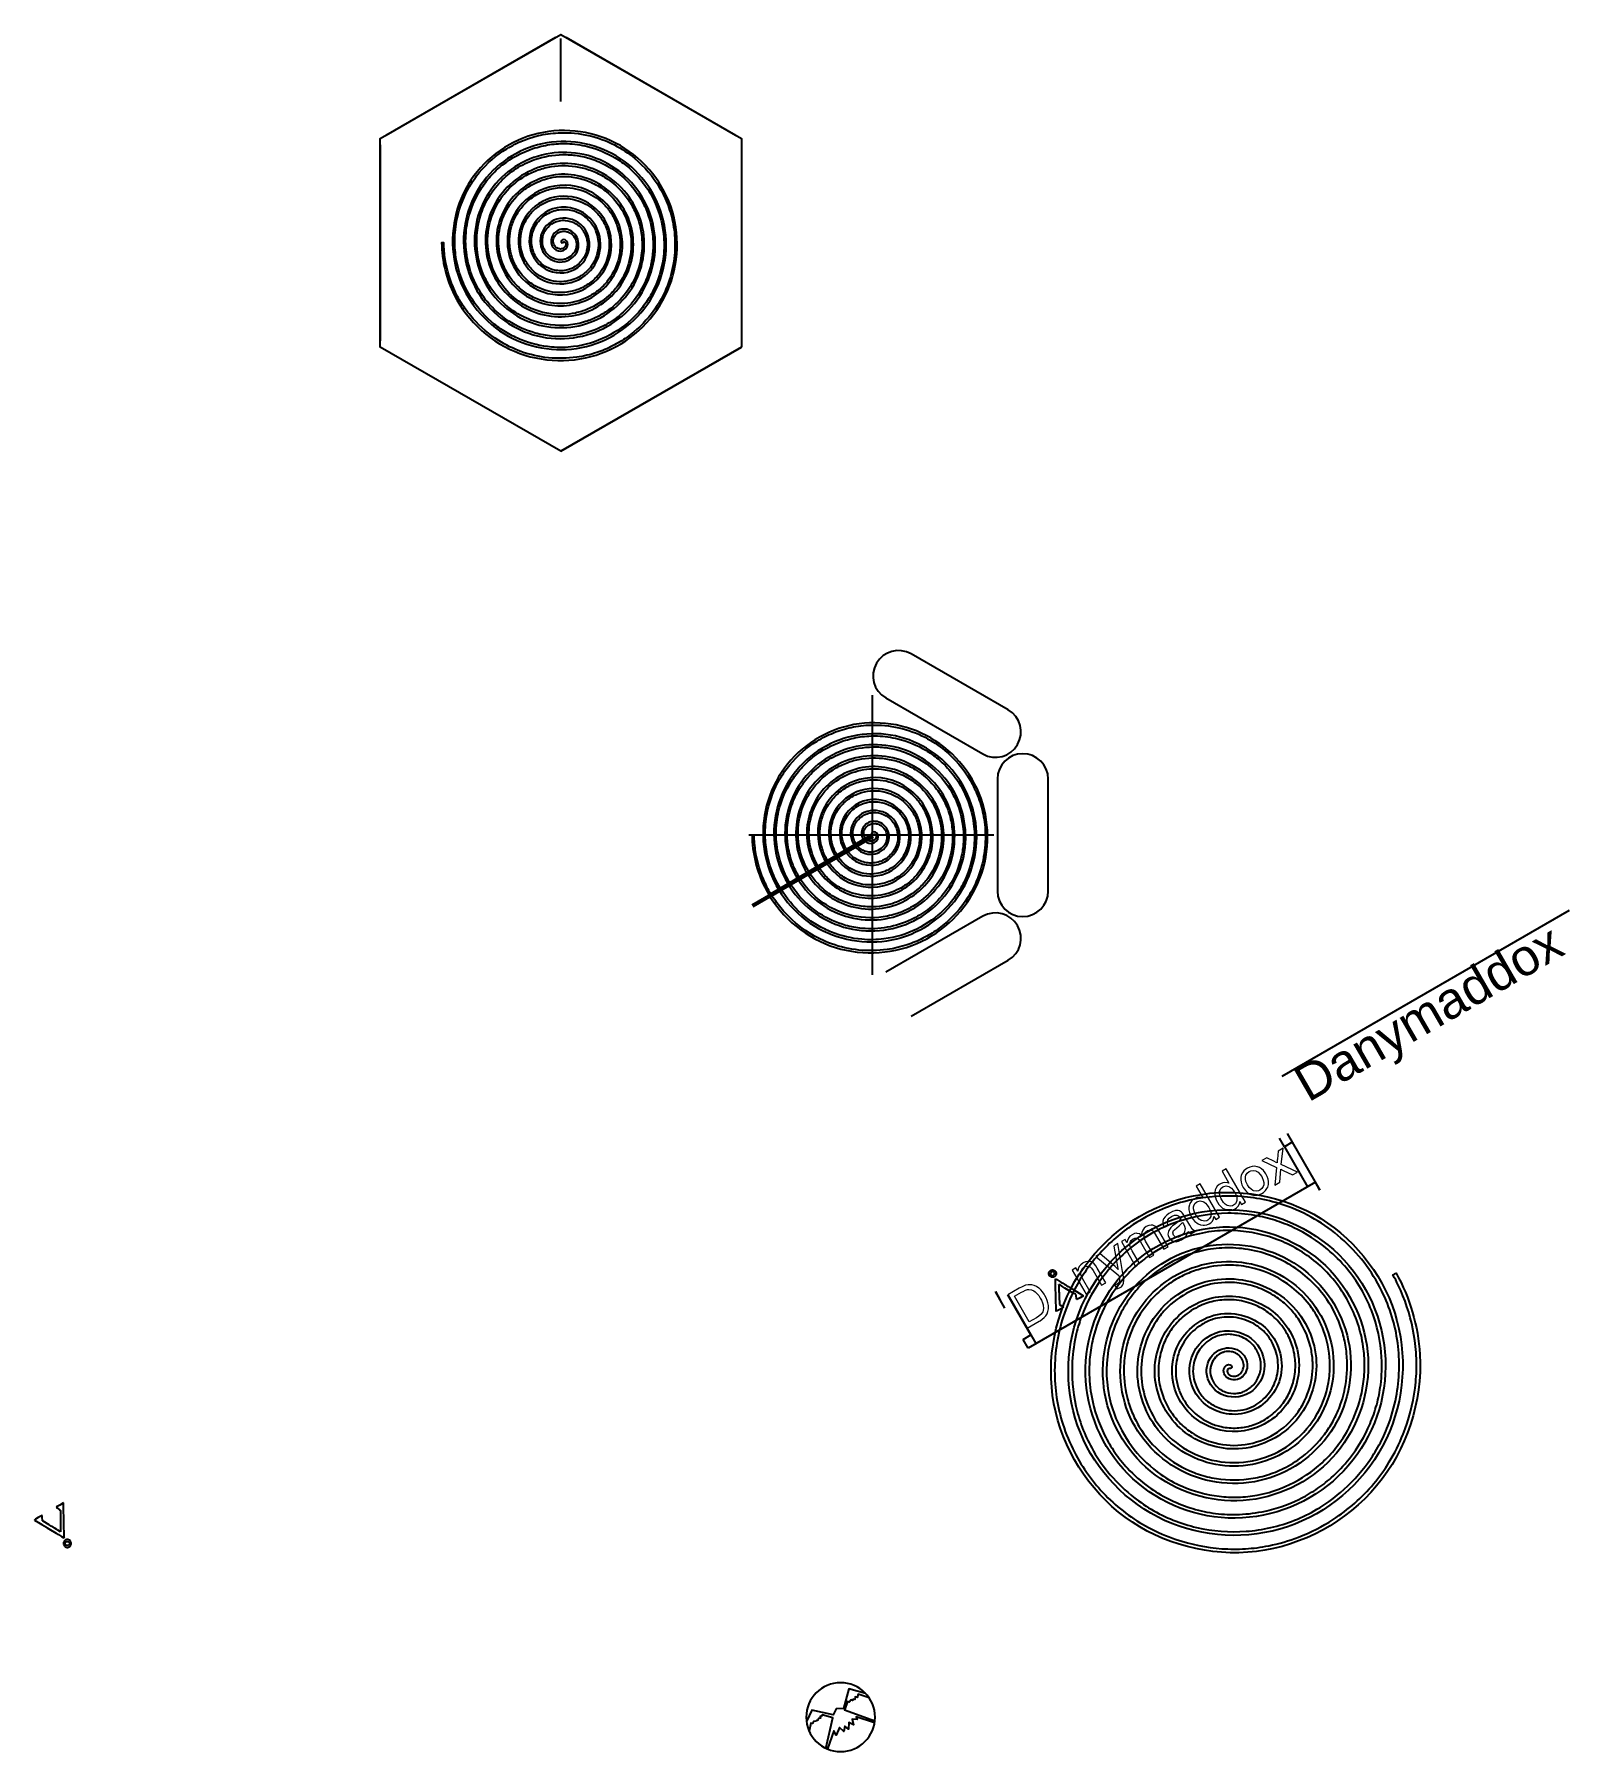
# Model space of a CAD drawing. Header units: millimetres. Extents: x 2228 to 3075, y 1089 to 2037.
import ezdxf

# ---------------------------------------------------------------- set-up
doc = ezdxf.new("R2010")
doc.units = ezdxf.units.MM
doc.layers.add('edit', color=240, linetype='Continuous')
doc.layers.add('Image', color=7, linetype='Continuous')
doc.styles.get("Standard").update_dxf_attribs({"font": 'arial.ttf'})

msp = doc.modelspace()

# ---------------------------------------------------------------- texts
at = {"insert": (3002.24, 1496.53), "char_height": 20, "attachment_point": 5, "rotation": 30}
msp.add_mtext_dynamic_manual_height_columns('\\pxqd;Danymaddox', width=173, gutter_width=12.5, heights=[0], dxfattribs=at)

# ---------------------------------------------------------------- linework, layer by layer
for p, q in [((2916.53, 1461.98), (3075.01, 1553.48)), ((2917.7, 1422.96, 30), (2914.95, 1427.73, 30)), ((2922.03, 1425.46, 30), (2917.7, 1422.96, 30)), ((2917.7, 1422.96, 30), (2930.45, 1400.88, 30)), ((2919.28, 1430.23, 30), (2937.28, 1399.05, 30)), ((2934.78, 1403.38, 30), (2776.29, 1311.88, 30)), ((2937.28, 1399.05, 30), (2934.78, 1403.38, 30)), ((2763.54, 1333.96, 30), (2758.29, 1343.06, 30)), ((2758.29, 1343.06, 30), (2760.79, 1338.73, 30)), ((2777.87, 1319.14, 30), (2765.12, 1341.23, 30)), ((2765.12, 1341.23, 30), (2780.62, 1314.38, 30)), ((2776.29, 1311.88, 30), (2773.54, 1316.64, 30))]:
    msp.add_line(p, q)
at = {"color": 139, "lineweight": 0, "extrusion": (-6.00926e-17, -6.93889e-18, -1)}
for p, q in [((2916.91, 1422.1, 30), (2914.21, 1420.54, 30)), ((2915.92, 1413.18, 30), (2916.91, 1422.1, 30)), ((2898.6, 1411.79, 30), (2897.24, 1411.15, 30)), ((2899.95, 1412.14, 30), (2898.6, 1411.79, 30)), ((2901.31, 1412.2, 30), (2899.95, 1412.14, 30)), ((2902.68, 1411.97, 30), (2901.31, 1412.2, 30)), ((2902.77, 1411.96, 30), (2902.68, 1411.97, 30)), ((2903.99, 1411.47, 30), (2902.77, 1411.96, 30)), ((2907.97, 1416.94, 30), (2905.16, 1415.32, 30)), ((2905.16, 1415.32, 30), (2913.36, 1411.53, 30)), ((2911.82, 1415.01, 30), (2907.97, 1416.94, 30)), ((2913.19, 1414.29, 30), (2911.82, 1415.01, 30)), ((2913.61, 1414.04, 30), (2913.19, 1414.29, 30)), ((2913.73, 1415.53, 30), (2913.61, 1414.04, 30)), ((2913.79, 1416.1, 30), (2913.73, 1415.53, 30)), ((2914.21, 1420.54, 30), (2913.79, 1416.1, 30)), ((2924.95, 1408.99, 30), (2915.92, 1413.18, 30)), ((2871.24, 1402.5, 30), (2869, 1401.2, 30)), ((2881.86, 1384.11, 30), (2871.24, 1402.5, 30)), ((2882.36, 1402.56, 30), (2881.7, 1402.14, 30)), ((2883.71, 1403.13, 30), (2882.36, 1402.56, 30)), ((2885.54, 1410.75, 30), (2883.28, 1409.45, 30)), ((2883.28, 1409.45, 30), (2887.1, 1402.84, 30)), ((2884.78, 1403.3, 30), (2883.71, 1403.13, 30)), ((2886.24, 1403.14, 30), (2884.78, 1403.3, 30)), ((2896.15, 1392.36, 30), (2885.54, 1410.75, 30)), ((2887.1, 1402.84, 30), (2886.24, 1403.14, 30)), ((2893.63, 1406.08, 30), (2893.58, 1404.8, 30)), ((2893.58, 1404.8, 30), (2893.8, 1403.45, 30)), ((2893.91, 1407.25, 30), (2893.63, 1406.08, 30)), ((2893.8, 1403.45, 30), (2894.27, 1402.04, 30)), ((2894.48, 1408.51, 30), (2893.91, 1407.25, 30)), ((2895.32, 1409.62, 30), (2894.48, 1408.51, 30)), ((2896.37, 1410.59, 30), (2895.32, 1409.62, 30)), ((2896.18, 1405.17, 30), (2896.24, 1406.39, 30)), ((2896.46, 1403.84, 30), (2896.18, 1405.17, 30)), ((2896.24, 1406.39, 30), (2896.49, 1407.25, 30)), ((2897.24, 1411.15, 30), (2896.37, 1410.59, 30)), ((2897.07, 1402.4, 30), (2896.46, 1403.84, 30)), ((2896.49, 1407.25, 30), (2897.22, 1408.39, 30)), ((2897.33, 1401.91, 30), (2897.07, 1402.4, 30)), ((2897.22, 1408.39, 30), (2898.32, 1409.28, 30)), ((2898.32, 1409.28, 30), (2899.09, 1409.64, 30)), ((2899.09, 1409.64, 30), (2900.45, 1409.87, 30)), ((2900.45, 1409.87, 30), (2901.85, 1409.63, 30)), ((2901.85, 1409.63, 30), (2902.13, 1409.52, 30)), ((2902.13, 1409.52, 30), (2903.21, 1408.86, 30)), ((2903.21, 1408.86, 30), (2904.21, 1407.87, 30)), ((2905.09, 1410.74, 30), (2903.99, 1411.47, 30)), ((2904.21, 1407.87, 30), (2905.14, 1406.52, 30)), ((2906.12, 1409.78, 30), (2905.09, 1410.74, 30)), ((2905.14, 1406.52, 30), (2905.45, 1405.95, 30)), ((2905.45, 1405.95, 30), (2906.04, 1404.51, 30)), ((2906.04, 1404.51, 30), (2906.32, 1403.18, 30)), ((2907.03, 1408.56, 30), (2906.12, 1409.78, 30)), ((2906.32, 1403.18, 30), (2906.27, 1401.98, 30)), ((2907.39, 1407.97, 30), (2907.03, 1408.56, 30)), ((2908.14, 1406.49, 30), (2907.39, 1407.97, 30)), ((2908.67, 1405.13, 30), (2908.14, 1406.49, 30)), ((2908.93, 1403.87, 30), (2908.67, 1405.13, 30)), ((2908.86, 1402.07, 30), (2908.96, 1403.49, 30)), ((2908.96, 1403.49, 30), (2908.93, 1403.87, 30)), ((2913.36, 1411.53, 30), (2912.48, 1401.79, 30)), ((2912.48, 1401.79, 30), (2915.21, 1403.36, 30)), ((2915.21, 1403.36, 30), (2915.69, 1410.63, 30)), ((2915.69, 1410.63, 30), (2917.06, 1409.95, 30)), ((2917.06, 1409.95, 30), (2922.18, 1407.39, 30)), ((2922.18, 1407.39, 30), (2924.95, 1408.99, 30)), ((2866.38, 1392.91, 30), (2865.6, 1391.73, 30)), ((2867.41, 1393.89, 30), (2866.38, 1392.91, 30)), ((2868.08, 1394.32, 30), (2867.41, 1393.89, 30)), ((2869.43, 1394.88, 30), (2868.08, 1394.32, 30)), ((2869, 1401.2, 30), (2872.82, 1394.6, 30)), ((2869.37, 1392.56, 30), (2869.95, 1392.84, 30)), ((2870.51, 1395.06, 30), (2869.43, 1394.88, 30)), ((2869.95, 1392.84, 30), (2871.29, 1393.08, 30)), ((2871.95, 1394.89, 30), (2870.51, 1395.06, 30)), ((2871.29, 1393.08, 30), (2872.69, 1392.78, 30)), ((2872.82, 1394.6, 30), (2871.95, 1394.89, 30)), ((2872.69, 1392.78, 30), (2873.15, 1392.58, 30)), ((2879.56, 1399.2, 30), (2879.27, 1397.82, 30)), ((2879.27, 1397.82, 30), (2879.34, 1396.34, 30)), ((2879.34, 1396.34, 30), (2879.61, 1395.02, 30)), ((2879.88, 1399.98, 30), (2879.56, 1399.2, 30)), ((2879.61, 1395.02, 30), (2880.08, 1393.68, 30)), ((2880.67, 1401.16, 30), (2879.88, 1399.98, 30)), ((2880.08, 1393.68, 30), (2880.75, 1392.34, 30)), ((2881.7, 1402.14, 30), (2880.67, 1401.16, 30)), ((2881.83, 1396.97, 30), (2881.86, 1398.14, 30)), ((2882.15, 1395.64, 30), (2881.83, 1396.97, 30)), ((2881.86, 1398.14, 30), (2881.98, 1398.7, 30)), ((2881.98, 1398.7, 30), (2882.61, 1399.91, 30)), ((2882.81, 1394.17, 30), (2882.15, 1395.64, 30)), ((2882.61, 1399.91, 30), (2883.66, 1400.82, 30)), ((2883.07, 1393.68, 30), (2882.81, 1394.17, 30)), ((2884, 1392.29, 30), (2883.07, 1393.68, 30)), ((2883.66, 1400.82, 30), (2884.25, 1401.09, 30)), ((2884.25, 1401.09, 30), (2885.58, 1401.33, 30)), ((2885.58, 1401.33, 30), (2886.99, 1401.03, 30)), ((2886.99, 1401.03, 30), (2887.45, 1400.83, 30)), ((2887.45, 1400.83, 30), (2888.46, 1400.11, 30)), ((2888.46, 1400.11, 30), (2889.42, 1399.05, 30)), ((2889.42, 1399.05, 30), (2890.36, 1397.63, 30)), ((2890.36, 1397.63, 30), (2890.52, 1397.36, 30)), ((2890.52, 1397.36, 30), (2891.18, 1395.88, 30)), ((2891.32, 1392.79, 30), (2890.69, 1391.55, 30)), ((2891.18, 1395.88, 30), (2891.5, 1394.55, 30)), ((2891.47, 1393.35, 30), (2891.32, 1392.79, 30)), ((2891.5, 1394.55, 30), (2891.47, 1393.35, 30)), ((2892.85, 1391.43, 30), (2893.09, 1392.83, 30)), ((2893.09, 1392.83, 30), (2894.06, 1391.15, 30)), ((2894.27, 1402.04, 30), (2895.02, 1400.57, 30)), ((2895.02, 1400.57, 30), (2895.51, 1399.79, 30)), ((2895.51, 1399.79, 30), (2896.44, 1398.58, 30)), ((2896.44, 1398.58, 30), (2897.45, 1397.61, 30)), ((2898.27, 1400.55, 30), (2897.33, 1401.91, 30)), ((2897.45, 1397.61, 30), (2898.55, 1396.88, 30)), ((2899.26, 1399.53, 30), (2898.27, 1400.55, 30)), ((2898.55, 1396.88, 30), (2899.72, 1396.41, 30)), ((2900.32, 1398.88, 30), (2899.26, 1399.53, 30)), ((2899.72, 1396.41, 30), (2899.85, 1396.37, 30)), ((2899.85, 1396.37, 30), (2901.21, 1396.16, 30)), ((2900.66, 1398.74, 30), (2900.32, 1398.88, 30)), ((2902.05, 1398.5, 30), (2900.66, 1398.74, 30)), ((2901.21, 1396.16, 30), (2902.55, 1396.23, 30)), ((2903.41, 1398.7, 30), (2902.05, 1398.5, 30)), ((2902.55, 1396.23, 30), (2903.92, 1396.57, 30)), ((2904.21, 1399.08, 30), (2903.41, 1398.7, 30)), ((2903.92, 1396.57, 30), (2905.28, 1397.23, 30)), ((2905.3, 1399.97, 30), (2904.21, 1399.08, 30)), ((2905.28, 1397.23, 30), (2906.13, 1397.78, 30)), ((2906.02, 1401.13, 30), (2905.3, 1399.97, 30)), ((2906.27, 1401.98, 30), (2906.02, 1401.13, 30)), ((2906.13, 1397.78, 30), (2907.19, 1398.76, 30)), ((2907.19, 1398.76, 30), (2908.03, 1399.9, 30)), ((2908.03, 1399.9, 30), (2908.45, 1400.72, 30)), ((2908.45, 1400.72, 30), (2908.86, 1402.07, 30)), ((2851.84, 1384.32, 30), (2851.03, 1383.11, 30)), ((2852.8, 1385.28, 30), (2851.84, 1384.32, 30)), ((2853.98, 1386.16, 30), (2852.8, 1385.28, 30)), ((2853.33, 1382.56, 30), (2854.04, 1383.52, 30)), ((2854.6, 1386.53, 30), (2853.98, 1386.16, 30)), ((2854.04, 1383.52, 30), (2855.36, 1384.48, 30)), ((2856.04, 1387.26, 30), (2854.6, 1386.53, 30)), ((2855.36, 1384.48, 30), (2855.7, 1384.66, 30)), ((2855.7, 1384.66, 30), (2857.11, 1385.17, 30)), ((2857.31, 1387.67, 30), (2856.04, 1387.26, 30)), ((2857.11, 1385.17, 30), (2858.36, 1385.19, 30)), ((2857.6, 1387.73, 30), (2857.31, 1387.67, 30)), ((2859.12, 1387.78, 30), (2857.6, 1387.73, 30)), ((2858.36, 1385.19, 30), (2859.15, 1384.81, 30)), ((2859.74, 1387.63, 30), (2859.12, 1387.78, 30)), ((2859.15, 1384.81, 30), (2860.13, 1383.61, 30)), ((2860.93, 1386.91, 30), (2859.74, 1387.63, 30)), ((2860.13, 1383.61, 30), (2860.46, 1383.03, 30)), ((2861.33, 1386.5, 30), (2860.93, 1386.91, 30)), ((2862.03, 1385.52, 30), (2861.33, 1386.5, 30)), ((2862.66, 1384.47, 30), (2862.03, 1385.52, 30)), ((2864.39, 1381.46, 30), (2862.66, 1384.47, 30)), ((2865.27, 1390.95, 30), (2865, 1389.57, 30)), ((2865, 1389.57, 30), (2865.04, 1388.09, 30)), ((2865.04, 1388.09, 30), (2865.31, 1386.77, 30)), ((2865.6, 1391.73, 30), (2865.27, 1390.95, 30)), ((2865.31, 1386.77, 30), (2865.79, 1385.43, 30)), ((2865.79, 1385.43, 30), (2866.46, 1384.09, 30)), ((2866.46, 1384.09, 30), (2867.29, 1382.84, 30)), ((2867.54, 1388.72, 30), (2867.57, 1389.88, 30)), ((2867.86, 1387.39, 30), (2867.54, 1388.72, 30)), ((2867.57, 1389.88, 30), (2867.69, 1390.45, 30)), ((2867.69, 1390.45, 30), (2868.31, 1391.66, 30)), ((2868.52, 1385.91, 30), (2867.86, 1387.39, 30)), ((2868.31, 1391.66, 30), (2869.37, 1392.56, 30)), ((2868.78, 1385.42, 30), (2868.52, 1385.91, 30)), ((2869.72, 1384.05, 30), (2868.78, 1385.42, 30)), ((2870.7, 1383.02, 30), (2869.72, 1384.05, 30)), ((2873.15, 1392.58, 30), (2874.16, 1391.86, 30)), ((2874.16, 1391.86, 30), (2875.14, 1390.8, 30)), ((2875.14, 1390.8, 30), (2876.07, 1389.38, 30)), ((2876.4, 1383.3, 30), (2875.35, 1382.42, 30)), ((2876.07, 1389.38, 30), (2876.22, 1389.11, 30)), ((2876.22, 1389.11, 30), (2876.88, 1387.63, 30)), ((2877.04, 1384.55, 30), (2876.4, 1383.3, 30)), ((2876.88, 1387.63, 30), (2877.2, 1386.3, 30)), ((2877.18, 1385.09, 30), (2877.04, 1384.55, 30)), ((2877.2, 1386.3, 30), (2877.18, 1385.09, 30)), ((2878.56, 1383.18, 30), (2878.79, 1384.58, 30)), ((2878.79, 1384.58, 30), (2879.76, 1382.9, 30)), ((2879.76, 1382.9, 30), (2881.86, 1384.11, 30)), ((2880.75, 1392.34, 30), (2881.58, 1391.09, 30)), ((2881.58, 1391.09, 30), (2882.52, 1390.01, 30)), ((2882.52, 1390.01, 30), (2883.57, 1389.15, 30)), ((2883.57, 1389.15, 30), (2884.37, 1388.65, 30)), ((2884.99, 1391.27, 30), (2884, 1392.29, 30)), ((2884.37, 1388.65, 30), (2885.69, 1388.11, 30)), ((2886.04, 1390.6, 30), (2884.99, 1391.27, 30)), ((2885.69, 1388.11, 30), (2887.07, 1387.89, 30)), ((2886.37, 1390.47, 30), (2886.04, 1390.6, 30)), ((2887.81, 1390.19, 30), (2886.37, 1390.47, 30)), ((2887.07, 1387.89, 30), (2887.8, 1387.88, 30)), ((2887.8, 1387.88, 30), (2889.18, 1388.12, 30)), ((2889.13, 1390.42, 30), (2887.81, 1390.19, 30)), ((2889.65, 1390.67, 30), (2889.13, 1390.42, 30)), ((2889.18, 1388.12, 30), (2890.51, 1388.7, 30)), ((2890.69, 1391.55, 30), (2889.65, 1390.67, 30)), ((2890.51, 1388.7, 30), (2891.32, 1389.25, 30)), ((2891.32, 1389.25, 30), (2892.26, 1390.24, 30)), ((2892.26, 1390.24, 30), (2892.85, 1391.43, 30)), ((2894.06, 1391.15, 30), (2896.15, 1392.36, 30)), ((2833.62, 1374.42, 30), (2832.46, 1373.56, 30)), ((2835.02, 1375.03, 30), (2833.62, 1374.42, 30)), ((2836.34, 1375.21, 30), (2835.02, 1375.03, 30)), ((2836.41, 1375.2, 30), (2836.34, 1375.21, 30)), ((2837.77, 1374.88, 30), (2836.41, 1375.2, 30)), ((2838.73, 1374.26, 30), (2837.77, 1374.88, 30)), ((2838.98, 1375.74, 30), (2838.73, 1374.26, 30)), ((2839.5, 1377.01, 30), (2838.98, 1375.74, 30)), ((2840.3, 1378.07, 30), (2839.5, 1377.01, 30)), ((2840.28, 1373.23, 30), (2840.34, 1374.44, 30)), ((2841.39, 1378.91, 30), (2840.3, 1378.07, 30)), ((2840.34, 1374.44, 30), (2840.39, 1374.6, 30)), ((2840.39, 1374.6, 30), (2841.03, 1375.8, 30)), ((2841.03, 1375.8, 30), (2842.12, 1376.73, 30)), ((2841.5, 1378.97, 30), (2841.39, 1378.91, 30)), ((2842.91, 1379.6, 30), (2841.5, 1378.97, 30)), ((2842.12, 1376.73, 30), (2842.34, 1376.83, 30)), ((2842.34, 1376.83, 30), (2843.69, 1377.14, 30)), ((2844.26, 1379.78, 30), (2842.91, 1379.6, 30)), ((2843.69, 1377.14, 30), (2843.73, 1377.15, 30)), ((2843.73, 1377.15, 30), (2845.04, 1376.65, 30)), ((2845.17, 1379.64, 30), (2844.26, 1379.78, 30)), ((2845.04, 1376.65, 30), (2845.48, 1376.18, 30)), ((2846.28, 1379.11, 30), (2845.17, 1379.64, 30)), ((2845.48, 1376.18, 30), (2846.39, 1374.82, 30)), ((2847.3, 1378.16, 30), (2846.28, 1379.11, 30)), ((2846.39, 1374.82, 30), (2851.24, 1366.43, 30)), ((2848.2, 1376.87, 30), (2847.3, 1378.16, 30)), ((2853.48, 1367.72, 30), (2848.2, 1376.87, 30)), ((2850.62, 1381.83, 30), (2850.61, 1381.8, 30)), ((2850.61, 1381.8, 30), (2850.62, 1380.46, 30)), ((2851.03, 1383.11, 30), (2850.62, 1381.83, 30)), ((2850.62, 1380.46, 30), (2850.96, 1378.95, 30)), ((2850.96, 1378.95, 30), (2853.34, 1379.92, 30)), ((2853.11, 1381.32, 30), (2853.33, 1382.56, 30)), ((2853.34, 1379.92, 30), (2853.11, 1381.32, 30)), ((2853.66, 1376.2, 30), (2853.45, 1374.78, 30)), ((2853.45, 1374.78, 30), (2853.53, 1374.06, 30)), ((2853.53, 1374.06, 30), (2854.05, 1372.72, 30)), ((2853.88, 1376.74, 30), (2853.66, 1376.2, 30)), ((2854.63, 1377.94, 30), (2853.88, 1376.74, 30)), ((2855.06, 1378.42, 30), (2854.63, 1377.94, 30)), ((2856.03, 1379.26, 30), (2855.06, 1378.42, 30)), ((2856.88, 1379.92, 30), (2856.03, 1379.26, 30)), ((2856.1, 1375.44, 30), (2856.58, 1376.68, 30)), ((2856.41, 1374.17, 30), (2856.1, 1375.44, 30)), ((2857.42, 1373.24, 30), (2856.41, 1374.17, 30)), ((2856.58, 1376.68, 30), (2857.03, 1377.19, 30)), ((2858.3, 1381.01, 30), (2856.88, 1379.92, 30)), ((2857.03, 1377.19, 30), (2858.28, 1378.28, 30)), ((2858.28, 1378.28, 30), (2858.33, 1378.3, 30)), ((2859.42, 1381.98, 30), (2858.3, 1381.01, 30)), ((2858.33, 1378.3, 30), (2859.65, 1379.41, 30)), ((2860.26, 1382.81, 30), (2859.42, 1381.98, 30)), ((2859.65, 1379.41, 30), (2860.71, 1380.38, 30)), ((2860.46, 1383.03, 30), (2860.26, 1382.81, 30)), ((2861.48, 1374.5, 30), (2860.31, 1373.61, 30)), ((2860.71, 1380.38, 30), (2861.48, 1381.26, 30)), ((2861.48, 1381.26, 30), (2861.96, 1380.42, 30)), ((2862.31, 1375.55, 30), (2861.48, 1374.5, 30)), ((2861.96, 1380.42, 30), (2862.58, 1379.16, 30)), ((2862.84, 1376.88, 30), (2862.31, 1375.55, 30)), ((2862.58, 1379.16, 30), (2862.9, 1377.96, 30)), ((2862.9, 1377.96, 30), (2862.84, 1376.88, 30)), ((2863.26, 1373.71, 30), (2863.98, 1374.87, 30)), ((2863.98, 1374.87, 30), (2864.58, 1376.3, 30)), ((2865.42, 1379.71, 30), (2864.39, 1381.46, 30)), ((2864.58, 1376.3, 30), (2864.93, 1375.87, 30)), ((2864.93, 1375.87, 30), (2865.98, 1374.94, 30)), ((2866.22, 1378.45, 30), (2865.42, 1379.71, 30)), ((2865.98, 1374.94, 30), (2868.33, 1376.3, 30)), ((2866.78, 1377.66, 30), (2866.22, 1378.45, 30)), ((2866.85, 1377.57, 30), (2866.78, 1377.66, 30)), ((2867.88, 1376.59, 30), (2866.85, 1377.57, 30)), ((2867.29, 1382.84, 30), (2868.24, 1381.77, 30)), ((2868.33, 1376.3, 30), (2867.88, 1376.59, 30)), ((2868.24, 1381.77, 30), (2869.3, 1380.91, 30)), ((2869.3, 1380.91, 30), (2870.1, 1380.41, 30)), ((2870.1, 1380.41, 30), (2871.41, 1379.87, 30)), ((2871.75, 1382.34, 30), (2870.7, 1383.02, 30)), ((2871.41, 1379.87, 30), (2872.78, 1379.63, 30)), ((2872.08, 1382.21, 30), (2871.75, 1382.34, 30)), ((2873.52, 1381.94, 30), (2872.08, 1382.21, 30)), ((2872.78, 1379.63, 30), (2873.51, 1379.63, 30)), ((2873.51, 1379.63, 30), (2874.9, 1379.88, 30)), ((2874.84, 1382.16, 30), (2873.52, 1381.94, 30)), ((2875.35, 1382.42, 30), (2874.84, 1382.16, 30)), ((2874.9, 1379.88, 30), (2876.21, 1380.44, 30)), ((2876.21, 1380.44, 30), (2877.04, 1381.01, 30)), ((2877.04, 1381.01, 30), (2877.97, 1381.99, 30)), ((2877.97, 1381.99, 30), (2878.56, 1383.18, 30)), ((2825.82, 1369.51, 30), (2823.56, 1368.21, 30)), ((2823.56, 1368.21, 30), (2825.2, 1358.8, 30)), ((2828.58, 1353.03, 30), (2825.82, 1369.51, 30)), ((2829.75, 1371.78, 30), (2827.74, 1370.62, 30)), ((2827.74, 1370.62, 30), (2835.43, 1357.3, 30)), ((2830.83, 1369.91, 30), (2829.75, 1371.78, 30)), ((2831.09, 1371.32, 30), (2830.83, 1369.91, 30)), ((2831.6, 1372.46, 30), (2831.09, 1371.32, 30)), ((2832.46, 1373.56, 30), (2831.6, 1372.46, 30)), ((2832.4, 1369.33, 30), (2832.79, 1370.66, 30)), ((2832.45, 1368.5, 30), (2832.4, 1369.33, 30)), ((2832.79, 1367.33, 30), (2832.45, 1368.5, 30)), ((2832.79, 1370.66, 30), (2833.17, 1371.24, 30)), ((2833.48, 1365.92, 30), (2832.79, 1367.33, 30)), ((2833.17, 1371.24, 30), (2834.25, 1372.18, 30)), ((2833.69, 1365.51, 30), (2833.48, 1365.92, 30)), ((2837.68, 1358.6, 30), (2833.69, 1365.51, 30)), ((2834.25, 1372.18, 30), (2835.22, 1372.57, 30)), ((2835.22, 1372.57, 30), (2836.5, 1372.46, 30)), ((2836.5, 1372.46, 30), (2837.41, 1371.81, 30)), ((2837.41, 1371.81, 30), (2838.35, 1370.52, 30)), ((2838.35, 1370.52, 30), (2843.34, 1361.87, 30)), ((2840.67, 1371.86, 30), (2840.28, 1373.23, 30)), ((2841.13, 1370.91, 30), (2840.67, 1371.86, 30)), ((2845.6, 1363.17, 30), (2841.13, 1370.91, 30)), ((2851.24, 1366.43, 30), (2853.48, 1367.72, 30)), ((2854.05, 1372.72, 30), (2854.47, 1372.09, 30)), ((2854.47, 1372.09, 30), (2855.51, 1371.18, 30)), ((2855.51, 1371.18, 30), (2856.81, 1370.67, 30)), ((2856.81, 1370.67, 30), (2858, 1370.59, 30)), ((2857.98, 1373.07, 30), (2857.42, 1373.24, 30)), ((2859.26, 1373.15, 30), (2857.98, 1373.07, 30)), ((2858, 1370.59, 30), (2859.35, 1370.88, 30)), ((2860.31, 1373.61, 30), (2859.26, 1373.15, 30)), ((2859.35, 1370.88, 30), (2860.8, 1371.55, 30)), ((2860.8, 1371.55, 30), (2860.85, 1371.57, 30)), ((2860.85, 1371.57, 30), (2862.05, 1372.41, 30)), ((2862.05, 1372.41, 30), (2863.05, 1373.42, 30)), ((2863.05, 1373.42, 30), (2863.26, 1373.71, 30)), ((2802.63, 1356.13, 30), (2800.6, 1354.95, 30)), ((2800.6, 1354.95, 30), (2808.29, 1341.63, 30)), ((2803.72, 1354.24, 30), (2802.63, 1356.13, 30)), ((2803.97, 1355.62, 30), (2803.72, 1354.24, 30)), ((2804.53, 1356.84, 30), (2803.97, 1355.62, 30)), ((2805.36, 1357.89, 30), (2804.53, 1356.84, 30)), ((2806.52, 1358.77, 30), (2805.36, 1357.89, 30)), ((2805.5, 1354.56, 30), (2806.24, 1355.76, 30)), ((2806.24, 1355.76, 30), (2807.34, 1356.65, 30)), ((2806.7, 1358.88, 30), (2806.52, 1358.77, 30)), ((2808.03, 1359.48, 30), (2806.7, 1358.88, 30)), ((2807.34, 1356.65, 30), (2807.81, 1356.88, 30)), ((2807.81, 1356.88, 30), (2809.16, 1357.15, 30)), ((2809.17, 1359.73, 30), (2808.03, 1359.48, 30)), ((2809.16, 1357.15, 30), (2809.45, 1357.14, 30)), ((2810.64, 1359.68, 30), (2809.17, 1359.73, 30)), ((2809.45, 1357.14, 30), (2810.72, 1356.59, 30)), ((2811.33, 1359.46, 30), (2810.64, 1359.68, 30)), ((2810.72, 1356.59, 30), (2811.28, 1356.02, 30)), ((2811.28, 1356.02, 30), (2812.18, 1354.69, 30)), ((2812.5, 1358.69, 30), (2811.33, 1359.46, 30)), ((2813, 1358.19, 30), (2812.5, 1358.69, 30)), ((2813.69, 1357.24, 30), (2813, 1358.19, 30)), ((2816.05, 1363.87, 30), (2813.62, 1362.47, 30)), ((2813.62, 1362.47, 30), (2826.38, 1352.03, 30)), ((2814.39, 1356.07, 30), (2813.69, 1357.24, 30)), ((2819.12, 1347.88, 30), (2814.39, 1356.07, 30)), ((2823.27, 1357.75, 30), (2816.05, 1363.87, 30)), ((2824.34, 1356.83, 30), (2823.27, 1357.75, 30)), ((2825.41, 1355.82, 30), (2824.34, 1356.83, 30)), ((2825.2, 1358.8, 30), (2825.34, 1358.04, 30)), ((2825.34, 1358.04, 30), (2825.64, 1356.64, 30)), ((2826.03, 1355.22, 30), (2825.41, 1355.82, 30)), ((2825.64, 1356.64, 30), (2826.03, 1355.22, 30)), ((2835.43, 1357.3, 30), (2837.68, 1358.6, 30)), ((2843.34, 1361.87, 30), (2845.6, 1363.17, 30)), ((2772.96, 1345.71, 30), (2771.45, 1344.88, 30)), ((2774.22, 1346.29, 30), (2772.96, 1345.71, 30)), ((2774.88, 1346.52, 30), (2774.22, 1346.29, 30)), ((2776.33, 1346.82, 30), (2774.88, 1346.52, 30)), ((2777.75, 1346.83, 30), (2776.33, 1346.82, 30)), ((2778.35, 1346.75, 30), (2777.75, 1346.83, 30)), ((2779.71, 1346.39, 30), (2778.35, 1346.75, 30)), ((2780.99, 1345.8, 30), (2779.71, 1346.39, 30)), ((2782.21, 1344.97, 30), (2780.99, 1345.8, 30)), ((2805.27, 1353.19, 30), (2805.4, 1354.29, 30)), ((2805.57, 1351.85, 30), (2805.27, 1353.19, 30)), ((2805.4, 1354.29, 30), (2805.5, 1354.56, 30)), ((2806.29, 1350.31, 30), (2805.57, 1351.85, 30)), ((2806.35, 1350.21, 30), (2806.29, 1350.31, 30)), ((2810.55, 1342.94, 30), (2806.35, 1350.21, 30)), ((2812.18, 1354.69, 30), (2816.86, 1346.58, 30)), ((2816.86, 1346.58, 30), (2819.12, 1347.88, 30)), ((2825.32, 1347.18, 30), (2823.98, 1346.66, 30)), ((2823.98, 1346.66, 30), (2825.44, 1344.69, 30)), ((2825.39, 1347.22, 30), (2825.32, 1347.18, 30)), ((2826.45, 1348.15, 30), (2825.39, 1347.22, 30)), ((2826.38, 1352.03, 30), (2826.48, 1351.37, 30)), ((2826.78, 1349.28, 30), (2826.45, 1348.15, 30)), ((2826.48, 1351.37, 30), (2826.65, 1350.46, 30)), ((2826.65, 1350.46, 30), (2826.78, 1349.28, 30)), ((2827.06, 1345.24, 30), (2827.78, 1345.77, 30)), ((2827.78, 1345.77, 30), (2828.63, 1346.85, 30)), ((2828.85, 1351.22, 30), (2828.58, 1353.03, 30)), ((2828.63, 1346.85, 30), (2828.94, 1347.75, 30)), ((2829.02, 1349.87, 30), (2828.85, 1351.22, 30)), ((2828.94, 1347.75, 30), (2829.06, 1349.28, 30)), ((2829.06, 1349.28, 30), (2829.02, 1349.87, 30)), ((2771.45, 1344.88, 30), (2765.12, 1341.23, 30)), ((2765.12, 1341.23, 30), (2775.74, 1322.84, 30)), ((2768.81, 1340.46, 30), (2772.68, 1342.69, 30)), ((2776.92, 1326.4, 30), (2768.81, 1340.46, 30)), ((2772.68, 1342.69, 30), (2773.57, 1343.18, 30)), ((2773.57, 1343.18, 30), (2774.94, 1343.83, 30)), ((2774.94, 1343.83, 30), (2776.04, 1344.14, 30)), ((2776.04, 1344.14, 30), (2776.76, 1344.19, 30)), ((2776.76, 1344.19, 30), (2778.13, 1343.99, 30)), ((2778.13, 1343.99, 30), (2779.54, 1343.39, 30)), ((2779.54, 1343.39, 30), (2780.22, 1342.95, 30)), ((2780.22, 1342.95, 30), (2781.2, 1342.07, 30)), ((2781.2, 1342.07, 30), (2782.14, 1340.93, 30)), ((2782.14, 1340.93, 30), (2783.04, 1339.51, 30)), ((2782.33, 1344.87, 30), (2782.21, 1344.97, 30)), ((2783.33, 1343.96, 30), (2782.33, 1344.87, 30)), ((2783.04, 1339.51, 30), (2783.69, 1338.28, 30)), ((2784.25, 1342.89, 30), (2783.33, 1343.96, 30)), ((2783.69, 1338.28, 30), (2784.25, 1336.94, 30)), ((2785.12, 1341.67, 30), (2784.25, 1342.89, 30)), ((2784.25, 1336.94, 30), (2784.61, 1335.68, 30)), ((2785.58, 1340.91, 30), (2785.12, 1341.67, 30)), ((2786.29, 1339.53, 30), (2785.58, 1340.91, 30)), ((2786.84, 1338.2, 30), (2786.29, 1339.53, 30)), ((2787.23, 1336.91, 30), (2786.84, 1338.2, 30)), ((2787.49, 1335.38, 30), (2787.23, 1336.91, 30)), ((2787.23, 1336.91, 30), (2787.23, 1336.91, 30)), ((2808.29, 1341.63, 30), (2810.55, 1342.94, 30)), ((2825.44, 1344.69, 30), (2825.74, 1344.76, 30)), ((2825.74, 1344.76, 30), (2827.06, 1345.24, 30)), ((2775.74, 1322.84, 30), (2782.37, 1326.67, 30)), ((2780.86, 1328.67, 30), (2776.92, 1326.4, 30)), ((2782.24, 1329.56, 30), (2780.86, 1328.67, 30)), ((2783.27, 1330.41, 30), (2782.24, 1329.56, 30)), ((2782.37, 1326.67, 30), (2782.9, 1326.98, 30)), ((2782.9, 1326.98, 30), (2784.13, 1327.81, 30)), ((2783.52, 1330.68, 30), (2783.27, 1330.41, 30)), ((2784.35, 1331.88, 30), (2783.52, 1330.68, 30)), ((2784.13, 1327.81, 30), (2785.16, 1328.68, 30)), ((2784.6, 1332.56, 30), (2784.35, 1331.88, 30)), ((2784.79, 1333.9, 30), (2784.6, 1332.56, 30)), ((2784.61, 1335.68, 30), (2784.67, 1335.39, 30)), ((2784.67, 1335.39, 30), (2784.79, 1333.9, 30)), ((2785.16, 1328.68, 30), (2786.08, 1329.71, 30)), ((2786.08, 1329.71, 30), (2786.81, 1330.87, 30)), ((2786.81, 1330.87, 30), (2787.26, 1332.03, 30)), ((2787.26, 1332.03, 30), (2787.52, 1333.52, 30)), ((2787.55, 1333.99, 30), (2787.49, 1335.38, 30)), ((2787.52, 1333.52, 30), (2787.55, 1333.99, 30))]:
    msp.add_line(p, q, dxfattribs=at)
at = {"extrusion": (-0.866025, -0.5, 0)}
msp.add_line((2773.54, 1316.64, 30), (2777.87, 1319.14, 30), dxfattribs=at)
at = {"extrusion": (-6.00926e-17, -6.93889e-18, -1)}
msp.add_circle((-2672.88, 1108.25), 19, dxfattribs=at)
msp.add_open_spline([(2888.35, 1300.8), (2888.61, 1300.95), (2888.77, 1301.26), (2888.67, 1302.44), (2887.23, 1303.33), (2884.39, 1301.72), (2883.46, 1299.14), (2886.17, 1294.71), (2889.88, 1293.39), (2895.33, 1296.28), (2897.13, 1298.94), (2897.32, 1305.1), (2895.64, 1308.5), (2889.53, 1312.32), (2885.18, 1312.62), (2877.86, 1308.83), (2875.05, 1304.76), (2874.48, 1295.49), (2876.79, 1290.46), (2885.3, 1284.6), (2891.38, 1283.93), (2901.75, 1288.61), (2905.82, 1293.94), (2907.32, 1306.27), (2904.65, 1313.06), (2894.08, 1321.4), (2886.31, 1322.74), (2872.71, 1317.68), (2867.13, 1311.3), (2864.17, 1296.02), (2866.89, 1287.38), (2879.15, 1276.18), (2888.52, 1273.86), (2905.48, 1278.76), (2912.76, 1285.96), (2917.72, 1304), (2915.24, 1314.54), (2901.74, 1328.95), (2890.9, 1332.53), (2870.52, 1328.35), (2861.35, 1320.59), (2854.87, 1302.71), (2855.09, 1293.9), (2861.73, 1278.52), (2868.14, 1272.04), (2884.05, 1265.17), (2893.47, 1264.83), (2910.31, 1270.93), (2917.63, 1277.35), (2925.96, 1293.85), (2926.92, 1303.85), (2921.52, 1322.12), (2915.17, 1330.3), (2898.22, 1340.19), (2887.69, 1341.85), (2868, 1337.3), (2858.94, 1331.12), (2847.4, 1313.84), (2844.98, 1302.83), (2848.5, 1281.76), (2854.45, 1271.82), (2871.91, 1258.55), (2883.34, 1255.29), (2905.73, 1257.65), (2916.56, 1263.26), (2931.63, 1280.74), (2935.77, 1292.54), (2934.74, 1316.18), (2929.56, 1327.89), (2912.2, 1344.81), (2900.12, 1349.91), (2875.31, 1350.35), (2862.72, 1345.68), (2843.92, 1328.63), (2837.81, 1316.32), (2835.75, 1290.44), (2839.82, 1277), (2856.41, 1256.29), (2868.84, 1249.13), (2895.69, 1245.31), (2909.95, 1248.69), (2932.59, 1264.63), (2940.84, 1277.12), (2946.54, 1304.8), (2943.94, 1319.85), (2928.83, 1344.41), (2916.38, 1353.79), (2888, 1361.49), (2872.2, 1359.76), (2845.73, 1345.65), (2835.21, 1333.34), (2825.4, 1304.39), (2826.18, 1287.91), (2839.09, 1259.57), (2851.17, 1247.88), (2880.52, 1235.85), (2897.64, 1235.6), (2927.8, 1247.14), (2940.67, 1258.89), (2954.99, 1288.47), (2956.35, 1306.16), (2946.36, 1338.07), (2935.05, 1352.13), (2905.41, 1368.83), (2887.23, 1371.37), (2853.64, 1363.1), (2838.41, 1352.33), (2819.27, 1322.82), (2815.49, 1304.23), (2821.85, 1269.06), (2831.98, 1252.66), (2861.17, 1231.04), (2880.08, 1225.95), (2916.73, 1230.25), (2934.27, 1239.63), (2958.4, 1268.3), (2964.85, 1287.44), (2962.78, 1325.43), (2954.25, 1344.08), (2926.31, 1370.74), (2907.04, 1378.61), (2867.84, 1378.92), (2848.12, 1371.34), (2818.92, 1344.34), (2809.61, 1325.04), (2806.77, 1284.79), (2813.29, 1264.05), (2839.15, 1232.33), (2858.37, 1221.53), (2899.5, 1216.04), (2921.21, 1221.4), (2955.41, 1245.9), (2967.73, 1264.92), (2976, 1306.76), (2971.89, 1329.36), (2948.96, 1366.01), (2930.25, 1379.85), (2887.89, 1391.01), (2864.46, 1388.25), (2825.45, 1367.11), (2810.07, 1348.82), (2795.92, 1306.15), (2797.25, 1281.98), (2816.4, 1240.68), (2834.14, 1223.76), (2876.91, 1206.55), (2901.73, 1206.36), (2945.22, 1223.31), (2963.67, 1240.38), (2984.01, 1283.03), (2985.79, 1308.4), (2971.24, 1353.97), (2954.97, 1373.92), (2912.67, 1397.45), (2886.85, 1400.89), (2839.35, 1388.94), (2817.92, 1373.59), (2791.17, 1331.87), (2786, 1305.71), (2795.17, 1256.42), (2809.47, 1233.55), (2850.37, 1203.56), (2876.75, 1196.61), (2927.66, 1202.82), (2951.92, 1215.96), (2985.14, 1255.78), (2993.92, 1282.26), (2991.46, 1324.07), (2986.96, 1339.53), (2979.28, 1353.3), (2978.7, 1352.97), (2978.11, 1352.65), (2977.53, 1352.32), (2979.62, 1348.58), (2981.47, 1344.71), (2986.27, 1332.81), (2988.48, 1324.49), (2990.23, 1311.68), (2990.54, 1307.28), (2990.57, 1298.49), (2990.29, 1294.1), (2988.63, 1281.04), (2986.4, 1272.48), (2981.04, 1259.08), (2978.5, 1253.98), (2972.96, 1244.88), (2970.06, 1240.82), (2960.48, 1229.39), (2952.95, 1222.77), (2938.63, 1213.46), (2932.21, 1210.19), (2920.17, 1205.55), (2914.64, 1203.94), (2904.77, 1201.99), (2900.47, 1201.44), (2891.86, 1200.91), (2887.53, 1200.93), (2874.64, 1201.84), (2866.12, 1203.55), (2852.69, 1208.07), (2847.55, 1210.29), (2838.27, 1215.25), (2834.09, 1217.92), (2826.19, 1223.86), (2822.48, 1227.14), (2812.16, 1237.73), (2806.35, 1245.82), (2799.29, 1259.46), (2797.16, 1264.58), (2793.94, 1274.65), (2792.78, 1279.57), (2791.27, 1289.53), (2790.92, 1294.56), (2791.02, 1309.64), (2792.63, 1319.67), (2797.39, 1334.5), (2799.53, 1339.64), (2803.98, 1348.13), (2806.09, 1351.59), (2810.73, 1358.2), (2813.26, 1361.35), (2821.42, 1370.29), (2827.6, 1375.56), (2838.89, 1383.02), (2843.73, 1385.66), (2853.09, 1389.78), (2857.58, 1391.37), (2871.3, 1395.06), (2880.8, 1396.08), (2899.67, 1395.36), (2909.04, 1393.62), (2923.62, 1388.62), (2929.12, 1386.12), (2939.5, 1380.09), (2944.38, 1376.56), (2958.22, 1364.43), (2965.93, 1354.42), (2973.66, 1338.86), (2975.53, 1334.18), (2978.45, 1324.57), (2979.5, 1319.65), (2981.45, 1304.76), (2981.15, 1294.63), (2978.25, 1279.35), (2976.72, 1273.97), (2973.34, 1265.23), (2971.74, 1261.78), (2968.12, 1255.1), (2966.1, 1251.89), (2959.47, 1242.65), (2954.29, 1237.05), (2944.5, 1228.73), (2940.19, 1225.65), (2931.67, 1220.63), (2927.53, 1218.6), (2914.7, 1213.5), (2905.65, 1211.48), (2887.37, 1210.17), (2878.15, 1210.88), (2864.86, 1213.95), (2860.54, 1215.3), (2847.97, 1220.34), (2840.16, 1225.01), (2828.42, 1234.61), (2824.04, 1239), (2816.85, 1247.86), (2813.9, 1252.21), (2809.37, 1260.42), (2807.63, 1264.19), (2804.72, 1271.93), (2803.54, 1275.91), (2800.86, 1288), (2800.2, 1296.3), (2800.96, 1309.65), (2801.7, 1314.76), (2803.76, 1323.48), (2804.89, 1327.13), (2807.64, 1334.24), (2809.25, 1337.7), (2814.73, 1347.71), (2819.25, 1353.9), (2827.95, 1363.07), (2831.73, 1366.44), (2839.42, 1372.15), (2843.27, 1374.57), (2851.32, 1378.74), (2855.51, 1380.49), (2868.39, 1384.72), (2877.41, 1386.18), (2891.45, 1386.29), (2896.49, 1385.89), (2905.14, 1384.41), (2908.79, 1383.53), (2915.93, 1381.27), (2919.41, 1379.91), (2929.55, 1375.14), (2935.88, 1371.07), (2945.37, 1363.1), (2948.88, 1359.59), (2954.94, 1352.37), (2957.54, 1348.69), (2962.1, 1340.97), (2964.05, 1336.93), (2968.91, 1324.42), (2970.81, 1315.57), (2971.58, 1301.65), (2971.41, 1296.6), (2970.3, 1287.9), (2969.57, 1284.22), (2967.59, 1277.01), (2966.36, 1273.48), (2961.96, 1263.19), (2958.11, 1256.74), (2950.48, 1247.1), (2947.14, 1243.56), (2940.82, 1237.96), (2937.96, 1235.76), (2931.99, 1231.78), (2928.87, 1230), (2919.21, 1225.29), (2912.37, 1223), (2900.63, 1220.69), (2895.83, 1220.18), (2886.71, 1220.01), (2882.4, 1220.28), (2873.89, 1221.54), (2869.69, 1222.52), (2857.44, 1226.44), (2849.7, 1230.36), (2838.56, 1238.4), (2834.64, 1241.84), (2828.57, 1248.34), (2826.24, 1251.25), (2822.01, 1257.36), (2820.12, 1260.56), (2815.15, 1270.51), (2812.76, 1277.6), (2810.5, 1289.52), (2810.03, 1294.27), (2809.98, 1302.49), (2810.2, 1305.96), (2811.11, 1312.82), (2811.8, 1316.22), (2814.52, 1326.23), (2817.22, 1332.65), (2823.02, 1342.61), (2825.71, 1346.41), (2831.04, 1352.67), (2833.56, 1355.24), (2838.95, 1359.98), (2841.81, 1362.15), (2850.79, 1368.03), (2857.32, 1371.1), (2868.5, 1374.61), (2873, 1375.6), (2881.78, 1376.71), (2886.06, 1376.89), (2894.56, 1376.48), (2898.78, 1375.91), (2911.22, 1373.17), (2919.19, 1369.95), (2929.88, 1363.42), (2933.19, 1361.01), (2939.65, 1355.43), (2942.74, 1352.21), (2948.28, 1345.27), (2950.74, 1341.55), (2957.08, 1329.87), (2959.93, 1321.36), (2961.68, 1309.27), (2961.93, 1305.85), (2961.92, 1299.01), (2961.68, 1295.6), (2960.24, 1285.48), (2958.35, 1278.87), (2953.82, 1268.6), (2951.67, 1264.7), (2947.13, 1258.02), (2944.85, 1255.16), (2939.88, 1249.85), (2937.19, 1247.39), (2928.63, 1240.66), (2922.27, 1237.04), (2911.38, 1232.81), (2907.08, 1231.58), (2899.23, 1230.13), (2895.7, 1229.75), (2888.64, 1229.54), (2885.11, 1229.7), (2874.61, 1230.96), (2867.75, 1232.83), (2857.18, 1237.44), (2853.22, 1239.64), (2843.99, 1246.03), (2839.06, 1250.68), (2830.71, 1261.14), (2827.28, 1266.95), (2823, 1277.29), (2821.68, 1281.64), (2819.01, 1295.28), (2819.19, 1304.83), (2822.43, 1319.69), (2824.41, 1325.26), (2828.64, 1333.58), (2830.46, 1336.57), (2834.56, 1342.2), (2836.82, 1344.85), (2844.18, 1352.22), (2849.83, 1356.37), (2859.73, 1361.58), (2863.71, 1363.21), (2871.8, 1365.64), (2875.91, 1366.45), (2884.2, 1367.27), (2888.38, 1367.29), (2897.21, 1366.51), (2901.85, 1365.62), (2910.49, 1362.98), (2914.5, 1361.31), (2926.06, 1355.06), (2932.89, 1349.24), (2942.17, 1337.54), (2945.33, 1332.18), (2948.79, 1323.72), (2949.73, 1320.85), (2951.18, 1315.02), (2951.69, 1312.05), (2952.61, 1303.11), (2952.39, 1297.07), (2950.67, 1287.23), (2949.61, 1283.33), (2947.15, 1276.83), (2945.91, 1274.16), (2943.08, 1269.03), (2941.48, 1266.57), (2936.2, 1259.57), (2932.04, 1255.4), (2924.26, 1249.47), (2920.89, 1247.36), (2914.3, 1244.07), (2911.11, 1242.81), (2904.59, 1240.84), (2901.25, 1240.14), (2891.14, 1238.84), (2884.28, 1239.08), (2874.31, 1241.06), (2871.03, 1242), (2861.51, 1245.65), (2855.63, 1249.18), (2845.32, 1257.9), (2840.9, 1263.09), (2835.97, 1271.32), (2834.67, 1273.93), (2832.47, 1279.29), (2831.57, 1282.05), (2829.5, 1290.47), (2828.93, 1296.27), (2829.35, 1305.82), (2829.88, 1309.6), (2831.42, 1316.01), (2832.28, 1318.68), (2834.37, 1323.85), (2835.61, 1326.36), (2839.81, 1333.57), (2843.3, 1337.97), (2850.02, 1344.4), (2852.99, 1346.73), (2858.63, 1350.33), (2861.23, 1351.71), (2866.61, 1354.04), (2869.38, 1355), (2877.86, 1357.22), (2883.72, 1357.84), (2893.39, 1357.41), (2897.23, 1356.85), (2908.57, 1353.94), (2915.69, 1350.33), (2925.35, 1342.7), (2928.55, 1339.49), (2933.17, 1333.55), (2934.83, 1331.01), (2937.68, 1325.69), (2938.88, 1322.92), (2941.78, 1314.37), (2942.78, 1308.37), (2942.83, 1299.21), (2942.57, 1296.02), (2940.83, 1286.06), (2938.26, 1279.52), (2930.97, 1267.86), (2926.25, 1262.75), (2915.27, 1254.76), (2909.02, 1251.91), (2895.97, 1248.66), (2889.17, 1248.27), (2876.03, 1250.12), (2869.68, 1252.36), (2858.3, 1258.95), (2853.25, 1263.29), (2845.28, 1273.53), (2842.35, 1279.41), (2839.14, 1290.65), (2838.47, 1295.9), (2838.84, 1306.28), (2839.87, 1311.41), (2843.44, 1321.09), (2845.96, 1325.63), (2850.91, 1331.98), (2852.92, 1334.14), (2859.26, 1339.74), (2864.04, 1342.64), (2874.23, 1346.71), (2879.64, 1347.89), (2888.44, 1348.24), (2891.83, 1347.99), (2898.46, 1346.78), (2901.71, 1345.82), (2907.89, 1343.25), (2910.84, 1341.66), (2915.85, 1338.2), (2917.99, 1336.43), (2921.88, 1332.52), (2923.64, 1330.39), (2928.84, 1322.81), (2931.36, 1316.76), (2933.01, 1308), (2933.27, 1305.47), (2933.33, 1300.4), (2933.14, 1297.88), (2931.95, 1290.41), (2930.31, 1285.59), (2926.65, 1278.73), (2925.12, 1276.41), (2919.74, 1269.78), (2915.2, 1266.09), (2905.14, 1260.69), (2899.62, 1258.98), (2888.44, 1257.88), (2882.78, 1258.49), (2873.65, 1261.28), (2870.02, 1262.97), (2864.46, 1266.61), (2862.36, 1268.31), (2858.54, 1272.08), (2856.82, 1274.15), (2853.45, 1279.1), (2851.91, 1282.05), (2849.64, 1288.06), (2848.87, 1291.1), (2848.1, 1297.26), (2848.08, 1300.37), (2848.81, 1307.27), (2849.77, 1311.02), (2852.37, 1317.38), (2853.86, 1320.06), (2857.4, 1324.96), (2859.46, 1327.19), (2864.61, 1331.64), (2867.84, 1333.7), (2874, 1336.48), (2876.86, 1337.39), (2882.7, 1338.48), (2885.67, 1338.68), (2892.21, 1338.35), (2895.76, 1337.67), (2901.9, 1335.56), (2904.54, 1334.29), (2909.42, 1331.16), (2911.66, 1329.3), (2916.04, 1324.71), (2918.08, 1321.89), (2921.01, 1316.32), (2922.04, 1313.64), (2923.39, 1308.13), (2923.73, 1305.31), (2923.74, 1299.19), (2923.3, 1295.9), (2921.67, 1290.05), (2920.6, 1287.46), (2917.86, 1282.64), (2916.19, 1280.41), (2912.14, 1276.12), (2909.67, 1274.14), (2904.66, 1271.12), (2902.15, 1270), (2896.97, 1268.43), (2894.29, 1267.97), (2888.61, 1267.69), (2885.62, 1267.93), (2880.57, 1269.04), (2878.46, 1269.73), (2874.47, 1271.52), (2872.58, 1272.62), (2867.51, 1276.31), (2864.67, 1279.33), (2861.32, 1284.6), (2860.34, 1286.6), (2858.83, 1290.73), (2858.31, 1292.87), (2857.51, 1298.7), (2857.66, 1302.44), (2858.87, 1307.89), (2859.48, 1309.75), (2861.05, 1313.27), (2862.01, 1314.94), (2865.53, 1319.9), (2868.63, 1322.78), (2874.13, 1326.13), (2876.26, 1327.1), (2880.03, 1328.28), (2881.63, 1328.63), (2884.86, 1329.03), (2886.49, 1329.08), (2892.05, 1328.78), (2895.93, 1327.74), (2901.5, 1324.97), (2903.45, 1323.67), (2906.41, 1321.09), (2907.53, 1319.91), (2909.51, 1317.37), (2910.37, 1316.02), (2912.83, 1311.29), (2913.85, 1307.65), (2914.27, 1301.9), (2914.17, 1299.8), (2913.53, 1296.13), (2913.08, 1294.54), (2911.87, 1291.5), (2911.12, 1290.05), (2908.34, 1285.75), (2905.85, 1283.23), (2901.48, 1280.29), (2899.84, 1279.44), (2896.09, 1278.02), (2893.95, 1277.56), (2889.64, 1277.24), (2887.47, 1277.39), (2882.8, 1278.31), (2880.33, 1279.24), (2876.77, 1281.3), (2875.52, 1282.21), (2872.89, 1284.6), (2871.6, 1286.18), (2869.5, 1289.61), (2868.69, 1291.46), (2867.58, 1295.28), (2867.28, 1297.25), (2867.23, 1300.66), (2867.37, 1302.11), (2867.95, 1304.93), (2868.4, 1306.29), (2870.14, 1310.19), (2871.85, 1312.53), (2875.24, 1315.66), (2876.74, 1316.71), (2879.49, 1318.1), (2880.71, 1318.56), (2883.19, 1319.21), (2884.46, 1319.4), (2888.35, 1319.6), (2890.97, 1319.19), (2894.71, 1317.81), (2896, 1317.15), (2899.12, 1315.04), (2900.74, 1313.32), (2903.2, 1309.44), (2904.04, 1307.27), (2904.67, 1303.79), (2904.75, 1302.49), (2904.52, 1298.87), (2903.82, 1296.62), (2901.59, 1292.63), (2900.07, 1290.9), (2897.51, 1289.01), (2896.66, 1288.51), (2895.01, 1287.76), (2894.21, 1287.48), (2892.6, 1287.08), (2891.78, 1286.95), (2889.03, 1286.76), (2887.09, 1287.01), (2884.31, 1287.96), (2883.34, 1288.42), (2880.58, 1290.21), (2879.09, 1291.92), (2877.37, 1295.29), (2876.92, 1296.85), (2876.71, 1299.19), (2876.73, 1300), (2876.95, 1301.58), (2877.14, 1302.35), (2877.94, 1304.52), (2878.75, 1305.82), (2880.31, 1307.5), (2880.94, 1308.03), (2882.09, 1308.78), (2882.59, 1309.05), (2883.62, 1309.48), (2884.14, 1309.64), (2885.95, 1310.05), (2887.27, 1310.07), (2889.2, 1309.73), (2889.88, 1309.53), (2891.12, 1308.98), (2891.68, 1308.65), (2892.69, 1307.86), (2893.14, 1307.41), (2894.19, 1306.08), (2894.67, 1305.13), (2895.11, 1303.62), (2895.2, 1303.07), (2895.26, 1301.64), (2895.1, 1300.78), (2894.5, 1299.22), (2894.06, 1298.52), (2893.2, 1297.58), (2892.82, 1297.27), (2891.67, 1296.55), (2890.87, 1296.33), (2889.48, 1296.3), (2888.89, 1296.41), (2887.83, 1296.79), (2887.37, 1297.07), (2886.81, 1297.57), (2886.64, 1297.78), (2886.5, 1298), (2886.48, 1298.04), (2886.43, 1298.12), (2886.41, 1298.16), (2886.36, 1298.28), (2886.32, 1298.36), (2886.24, 1298.59), (2886.2, 1298.75), (2886.13, 1299.2), (2886.15, 1299.5), (2886.26, 1299.98), (2886.33, 1300.16), (2886.41, 1300.31), (2887.05, 1300.47), (2887.7, 1300.64), (2888.35, 1300.8)], degree=3, knots=[0, 0, 0, 0, 0.592275, 0.592275, 2.021101, 2.021101, 3.449927, 3.449927, 4.878753, 4.878753, 5.896766, 5.896766, 6.914778, 6.914778, 7.932791, 7.932791, 8.950803, 8.950803, 9.968816, 9.968816, 10.986828, 10.986828, 12.004841, 12.004841, 13.022853, 13.022853, 14.040866, 14.040866, 15.058878, 15.058878, 16.076891, 16.076891, 17.094903, 17.094903, 18.112916, 18.112916, 19.130928, 19.130928, 20.148941, 20.148941, 21.166954, 21.166954, 21.920887, 21.920887, 22.67482, 22.67482, 23.428753, 23.428753, 24.182687, 24.182687, 24.93662, 24.93662, 25.690553, 25.690553, 26.444486, 26.444486, 27.19842, 27.19842, 27.952353, 27.952353, 28.706286, 28.706286, 29.460219, 29.460219, 30.214153, 30.214153, 30.968086, 30.968086, 31.722019, 31.722019, 32.475953, 32.475953, 33.229886, 33.229886, 33.983819, 33.983819, 34.737752, 34.737752, 35.491686, 35.491686, 36.245619, 36.245619, 36.999552, 36.999552, 37.753485, 37.753485, 38.507419, 38.507419, 39.261352, 39.261352, 40.015285, 40.015285, 40.769219, 40.769219, 41.523152, 41.523152, 42.277085, 42.277085, 43.031018, 43.031018, 43.784952, 43.784952, 44.538885, 44.538885, 45.292818, 45.292818, 46.046751, 46.046751, 46.800685, 46.800685, 47.554618, 47.554618, 48.308551, 48.308551, 49.062485, 49.062485, 49.816418, 49.816418, 50.570351, 50.570351, 51.324284, 51.324284, 52.078218, 52.078218, 52.832151, 52.832151, 53.586084, 53.586084, 54.340017, 54.340017, 55.093951, 55.093951, 55.847884, 55.847884, 56.601817, 56.601817, 57.35575, 57.35575, 58.109684, 58.109684, 58.863617, 58.863617, 59.61755, 59.61755, 60.371484, 60.371484, 61.125417, 61.125417, 61.87935, 61.87935, 62.633283, 62.633283, 63.387217, 63.387217, 64.14115, 64.14115, 64.895083, 64.895083, 65.649016, 65.649016, 66.40295, 66.40295, 67.156883, 67.156883, 67.910816, 67.910816, 68.66475, 68.66475, 69.115038, 69.115038, 69.115038, 70.115038, 70.115038, 70.115038, 70.23986, 70.23986, 70.489502, 70.489502, 70.618593, 70.618593, 70.747684, 70.747684, 71.005866, 71.005866, 71.173651, 71.173651, 71.321179, 71.321179, 71.616234, 71.616234, 71.829859, 71.829859, 72.00177, 72.00177, 72.131483, 72.131483, 72.261197, 72.261197, 72.520624, 72.520624, 72.689191, 72.689191, 72.839289, 72.839289, 72.989387, 72.989387, 73.289584, 73.289584, 73.458634, 73.458634, 73.61347, 73.61347, 73.768306, 73.768306, 74.077978, 74.077978, 74.24991, 74.24991, 74.375568, 74.375568, 74.501226, 74.501226, 74.752543, 74.752543, 74.924397, 74.924397, 75.073404, 75.073404, 75.371418, 75.371418, 75.669431, 75.669431, 75.860689, 75.860689, 76.051946, 76.051946, 76.44847, 76.44847, 76.61032, 76.61032, 76.77217, 76.77217, 77.09587, 77.09587, 77.277095, 77.277095, 77.401112, 77.401112, 77.525128, 77.525128, 77.773162, 77.773162, 77.946703, 77.946703, 78.098689, 78.098689, 78.402662, 78.402662, 78.706634, 78.706634, 78.857672, 78.857672, 79.159749, 79.159749, 79.367298, 79.367298, 79.544355, 79.544355, 79.684778, 79.684778, 79.8252, 79.8252, 80.106044, 80.106044, 80.282028, 80.282028, 80.413064, 80.413064, 80.544099, 80.544099, 80.806171, 80.806171, 80.980872, 80.980872, 81.138611, 81.138611, 81.29635, 81.29635, 81.611828, 81.611828, 81.788781, 81.788781, 81.920864, 81.920864, 82.052947, 82.052947, 82.317113, 82.317113, 82.492894, 82.492894, 82.653293, 82.653293, 82.813693, 82.813693, 83.134492, 83.134492, 83.316304, 83.316304, 83.45193, 83.45193, 83.587556, 83.587556, 83.858808, 83.858808, 84.036411, 84.036411, 84.168435, 84.168435, 84.30046, 84.30046, 84.56451, 84.56451, 84.742905, 84.742905, 84.903301, 84.903301, 85.063698, 85.063698, 85.38449, 85.38449, 85.579886, 85.579886, 85.720569, 85.720569, 85.861252, 85.861252, 86.142617, 86.142617, 86.324238, 86.324238, 86.457323, 86.457323, 86.590407, 86.590407, 86.856577, 86.856577, 87.03607, 87.03607, 87.175836, 87.175836, 87.315601, 87.315601, 87.595131, 87.595131, 87.775393, 87.775393, 87.94378, 87.94378, 88.112167, 88.112167, 88.448942, 88.448942, 88.612292, 88.612292, 88.791024, 88.791024, 88.969757, 88.969757, 89.327222, 89.327222, 89.466622, 89.466622, 89.606022, 89.606022, 89.884823, 89.884823, 90.067556, 90.067556, 90.218312, 90.218312, 90.369069, 90.369069, 90.670582, 90.670582, 90.857118, 90.857118, 91.005976, 91.005976, 91.154834, 91.154834, 91.45255, 91.45255, 91.644769, 91.644769, 91.932171, 91.932171, 92.219574, 92.219574, 92.415592, 92.415592, 92.823764, 92.823764, 93.081125, 93.081125, 93.235172, 93.235172, 93.38922, 93.38922, 93.697315, 93.697315, 93.888778, 93.888778, 94.076564, 94.076564, 94.26435, 94.26435, 94.477427, 94.477427, 94.674582, 94.674582, 95.078314, 95.078314, 95.362889, 95.362889, 95.502959, 95.502959, 95.64303, 95.64303, 95.923172, 95.923172, 96.112762, 96.112762, 96.251809, 96.251809, 96.390857, 96.390857, 96.668951, 96.668951, 96.858899, 96.858899, 97.02364, 97.02364, 97.188382, 97.188382, 97.517865, 97.517865, 97.684816, 97.684816, 98.018718, 98.018718, 98.35262, 98.35262, 98.498043, 98.498043, 98.643465, 98.643465, 98.934311, 98.934311, 99.127232, 99.127232, 99.270051, 99.270051, 99.41287, 99.41287, 99.698509, 99.698509, 99.893241, 99.893241, 100.046207, 100.046207, 100.199173, 100.199173, 100.505105, 100.505105, 100.709771, 100.709771, 101.127104, 101.127104, 101.369603, 101.369603, 101.533674, 101.533674, 101.697744, 101.697744, 102.025885, 102.025885, 102.201709, 102.201709, 102.585637, 102.585637, 102.969564, 102.969564, 103.353492, 103.353492, 103.73742, 103.73742, 104.121348, 104.121348, 104.505275, 104.505275, 104.889203, 104.889203, 105.20319, 105.20319, 105.517177, 105.517177, 105.831164, 105.831164, 106.01273, 106.01273, 106.355619, 106.355619, 106.698507, 106.698507, 106.913449, 106.913449, 107.12839, 107.12839, 107.342339, 107.342339, 107.521761, 107.521761, 107.701184, 107.701184, 108.122684, 108.122684, 108.2917, 108.2917, 108.460715, 108.460715, 108.798747, 108.798747, 108.987362, 108.987362, 109.382108, 109.382108, 109.776853, 109.776853, 110.171599, 110.171599, 110.455057, 110.455057, 110.649656, 110.649656, 110.844254, 110.844254, 111.085927, 111.085927, 111.316655, 111.316655, 111.547383, 111.547383, 111.835685, 111.835685, 112.067169, 112.067169, 112.298653, 112.298653, 112.591544, 112.591544, 112.825539, 112.825539, 113.059535, 113.059535, 113.34509, 113.34509, 113.580757, 113.580757, 113.816424, 113.816424, 114.099874, 114.099874, 114.337772, 114.337772, 114.575669, 114.575669, 114.854839, 114.854839, 115.095096, 115.095096, 115.335352, 115.335352, 115.610375, 115.610375, 115.853293, 115.853293, 116.096211, 116.096211, 116.366686, 116.366686, 116.5695, 116.5695, 116.772315, 116.772315, 117.154725, 117.154725, 117.366395, 117.366395, 117.578065, 117.578065, 117.937214, 117.937214, 118.130427, 118.130427, 118.323639, 118.323639, 118.74417, 118.74417, 118.985093, 118.985093, 119.157295, 119.157295, 119.329498, 119.329498, 119.749864, 119.749864, 120.004159, 120.004159, 120.184256, 120.184256, 120.364353, 120.364353, 120.784217, 120.784217, 121.026534, 121.026534, 121.220977, 121.220977, 121.415419, 121.415419, 121.83373, 121.83373, 122.060118, 122.060118, 122.334777, 122.334777, 122.609437, 122.609437, 122.946961, 122.946961, 123.151328, 123.151328, 123.425669, 123.425669, 123.70001, 123.70001, 123.974868, 123.974868, 124.18292, 124.18292, 124.390971, 124.390971, 124.808437, 124.808437, 125.083068, 125.083068, 125.284924, 125.284924, 125.48678, 125.48678, 125.902642, 125.902642, 126.13973, 126.13973, 126.537908, 126.537908, 126.936086, 126.936086, 127.171135, 127.171135, 127.606163, 127.606163, 128.041192, 128.041192, 128.240849, 128.240849, 128.414163, 128.414163, 128.587476, 128.587476, 128.995978, 128.995978, 129.234682, 129.234682, 129.750577, 129.750577, 130.13943, 130.13943, 130.348856, 130.348856, 130.558281, 130.558281, 130.966323, 130.966323, 131.202265, 131.202265, 131.371369, 131.371369, 131.540474, 131.540474, 131.945678, 131.945678, 132.179276, 132.179276, 132.411204, 132.411204, 132.643132, 132.643132, 133.039259, 133.039259, 133.268571, 133.268571, 133.651492, 133.651492, 134.034413, 134.034413, 134.284197, 134.284197, 134.780795, 134.780795, 135.160148, 135.160148, 135.5395, 135.5395, 135.779173, 135.779173, 135.823598, 135.823598, 135.868024, 135.868024, 135.956875, 135.956875, 136.134578, 136.134578, 136.487168, 136.487168, 136.740532, 136.740532, 136.740532, 137.740532, 137.740532, 137.740532, 137.740532])
at = {"layer": 'edit', "linetype": 'Continuous', "extrusion": (-6.00926e-17, -6.93889e-18, -1)}
for points in [[(-2686.6, 1121.4), (-2677.39, 1123.92), (-2674.39, 1112.97), (-2670.52, 1112.86), (-2668.69, 1109.53), (-2657, 1112.21), (-2654.02, 1105.97)], [(-2688.58, 1118.95), (-2682.5, 1121.04), (-2682.02, 1119.08), (-2680.86, 1119.41), (-2680.77, 1118.11), (-2679.78, 1118.22), (-2679.45, 1117.39), (-2678.75, 1117.91), (-2677.56, 1116.62), (-2676.7, 1116.93), (-2675.27, 1112.76), (-2675.04, 1112.26), (-2691.78, 1106.29)], [(-2664.78, 1091.06), (-2668.68, 1107.85), (-2662.69, 1109.64), (-2662.67, 1108.99), (-2661.69, 1108.58), (-2661.76, 1107.69), (-2660.76, 1107.6), (-2660.13, 1106.47), (-2659.58, 1106.51), (-2659.28, 1105.98), (-2657.93, 1105.8), (-2657.39, 1104.77), (-2656.46, 1104.92), (-2655.51, 1100.55)], [(-2691.61, 1105.06), (-2681.44, 1108.52), (-2681.99, 1106.95), (-2679.33, 1107.22), (-2679.91, 1103.97), (-2677.33, 1105.3), (-2677.15, 1101.57), (-2675.13, 1103.39), (-2674.67, 1100.42), (-2672.21, 1102.51), (-2670.49, 1098.37), (-2669.06, 1100.69), (-2665.62, 1090.73), (-2665.61, 1090.69)]]:
    msp.add_lwpolyline(points, dxfattribs=at)
at = {"layer": 'Image'}
for p, q in [((2515.56, 2034.94, 4.26), (2421.97, 1980.91, 4.26)), ((2615.16, 1980.91, 4.26), (2521.56, 2034.94, 4.26)), ((2418.97, 1975.71, 4.26), (2418.97, 1867.64, 4.26)), ((2518.56, 1806.67, 4.26), (2618.16, 1864.17, 4.26)), ((2765.35, 1663.97, 40), (2711.82, 1694.87, 40)), ((2697.8, 1670.59, 40), (2751.33, 1639.68, 40)), ((2759.34, 1625.81, 40), (2759.34, 1564, 40)), ((2787.38, 1564, 40), (2787.38, 1625.81, 40)), ((2757.34, 1594.9), (2622.24, 1594.9)), ((2751.33, 1550.12, 40), (2697.8, 1519.22, 40)), ((2711.82, 1494.93, 40), (2765.35, 1525.84, 40))]:
    msp.add_line(p, q, dxfattribs=at)
at = {"layer": 'Image', "extrusion": (0.5, -0.866025, 0)}
msp.add_line((2518.56, 1999.67, 46.26), (2518.56, 2034.36, 46.26), dxfattribs=at)
at = {"layer": 'Image', "extrusion": (0.5, 0.866025, 0)}
msp.add_line((2690.41, 1517.76, 0.99), (2690.41, 1672.09, 0.98), dxfattribs=at)
at = {"layer": 'Image', "extrusion": (-0.5, -0.866025, 0)}
for p, q in [((2624.01, 1556.51), (2690.51, 1594.9)), ((2624.61, 1555.47), (2691.11, 1593.86))]:
    msp.add_line(p, q, dxfattribs=at)
at = {"layer": 'Image', "extrusion": (0, 0, -1)}
for p, q in [((2633.36, 1561.91, -2.5), (2690.2, 1595.42, -2.5)), ((2633.98, 1560.89, -2.5), (2690.81, 1594.39, -2.5))]:
    msp.add_line(p, q, dxfattribs=at)
at = {"layer": 'Image', "extrusion": (-6.00926e-17, -6.93889e-18, -1)}
for p, q in [((2788.69, 1354.69, 30), (2788.94, 1354.83, 30)), ((2788.94, 1354.83, 30), (2789.17, 1354.92, 30)), ((2789.17, 1354.92, 30), (2789.47, 1354.99, 30)), ((2789.47, 1354.99, 30), (2789.77, 1355, 30)), ((2789.77, 1355, 30), (2790.07, 1354.98, 30)), ((2790.07, 1354.98, 30), (2790.36, 1354.91, 30)), ((2790.36, 1354.91, 30), (2790.63, 1354.8, 30)), ((2787.72, 1353.08, 30), (2787.74, 1353.3, 30)), ((2787.73, 1352.84, 30), (2787.72, 1353.08, 30)), ((2787.77, 1352.6, 30), (2787.73, 1352.84, 30)), ((2787.74, 1353.3, 30), (2787.79, 1353.52, 30)), ((2787.84, 1352.35, 30), (2787.77, 1352.6, 30)), ((2787.79, 1353.52, 30), (2787.87, 1353.74, 30)), ((2787.98, 1352.06, 30), (2787.84, 1352.35, 30)), ((2787.87, 1353.74, 30), (2787.97, 1353.95, 30)), ((2787.97, 1353.95, 30), (2788.1, 1354.15, 30)), ((2788.15, 1351.77, 30), (2787.98, 1352.06, 30)), ((2788.1, 1354.15, 30), (2788.26, 1354.34, 30)), ((2788.32, 1351.58, 30), (2788.15, 1351.77, 30)), ((2788.26, 1354.34, 30), (2788.45, 1354.51, 30)), ((2788.62, 1351.31, 30), (2788.32, 1351.58, 30)), ((2788.45, 1354.51, 30), (2788.69, 1354.69, 30)), ((2788.83, 1351.18, 30), (2788.62, 1351.31, 30)), ((2788.68, 1353.22, 30), (2788.66, 1353.09, 30)), ((2788.66, 1353.09, 30), (2788.66, 1352.93, 30)), ((2788.66, 1352.93, 30), (2788.68, 1352.73, 30)), ((2788.72, 1353.35, 30), (2788.68, 1353.22, 30)), ((2788.68, 1352.73, 30), (2788.76, 1352.56, 30)), ((2788.79, 1353.49, 30), (2788.72, 1353.35, 30)), ((2788.76, 1352.56, 30), (2788.84, 1352.41, 30)), ((2788.88, 1353.64, 30), (2788.79, 1353.49, 30)), ((2789.04, 1351.08, 30), (2788.83, 1351.18, 30)), ((2788.84, 1352.41, 30), (2788.93, 1352.29, 30)), ((2789, 1353.77, 30), (2788.88, 1353.64, 30)), ((2788.93, 1352.29, 30), (2789.04, 1352.18, 30)), ((2789.15, 1353.88, 30), (2789, 1353.77, 30)), ((2789.04, 1352.18, 30), (2789.17, 1352.08, 30)), ((2789.27, 1351.01, 30), (2789.04, 1351.08, 30)), ((2789.31, 1353.98, 30), (2789.15, 1353.88, 30)), ((2789.17, 1352.08, 30), (2789.29, 1352.01, 30)), ((2789.51, 1350.97, 30), (2789.27, 1351.01, 30)), ((2789.29, 1352.01, 30), (2789.42, 1351.95, 30)), ((2789.49, 1354.05, 30), (2789.31, 1353.98, 30)), ((2789.42, 1351.95, 30), (2789.56, 1351.9, 30)), ((2789.66, 1354.09, 30), (2789.49, 1354.05, 30)), ((2789.75, 1350.95, 30), (2789.51, 1350.97, 30)), ((2789.56, 1351.9, 30), (2789.69, 1351.88, 30)), ((2789.84, 1354.09, 30), (2789.66, 1354.09, 30)), ((2789.69, 1351.88, 30), (2789.8, 1351.88, 30)), ((2789.98, 1350.96, 30), (2789.75, 1350.95, 30)), ((2789.8, 1351.88, 30), (2789.91, 1351.89, 30)), ((2790.03, 1354.05, 30), (2789.84, 1354.09, 30)), ((2789.91, 1351.89, 30), (2790.13, 1351.96, 30)), ((2790.22, 1351.01, 30), (2789.98, 1350.96, 30)), ((2790.18, 1353.98, 30), (2790.03, 1354.05, 30)), ((2790.13, 1351.96, 30), (2790.35, 1352.07, 30)), ((2790.33, 1353.89, 30), (2790.18, 1353.98, 30)), ((2790.45, 1351.08, 30), (2790.22, 1351.01, 30)), ((2790.47, 1353.78, 30), (2790.33, 1353.89, 30)), ((2790.35, 1352.07, 30), (2790.54, 1352.22, 30)), ((2790.61, 1351.16, 30), (2790.45, 1351.08, 30)), ((2790.45, 1351.08, 30), (2790.45, 1351.08, 30)), ((2790.59, 1353.65, 30), (2790.47, 1353.78, 30)), ((2790.54, 1352.22, 30), (2790.68, 1352.39, 30)), ((2790.54, 1352.22, 30), (2790.54, 1352.22, 30)), ((2790.69, 1353.51, 30), (2790.59, 1353.65, 30)), ((2790.81, 1351.28, 30), (2790.61, 1351.16, 30)), ((2790.63, 1354.8, 30), (2790.89, 1354.65, 30)), ((2790.68, 1352.39, 30), (2790.79, 1352.6, 30)), ((2790.77, 1353.36, 30), (2790.69, 1353.51, 30)), ((2790.82, 1353.2, 30), (2790.77, 1353.36, 30)), ((2790.79, 1352.6, 30), (2790.84, 1352.81, 30)), ((2791.01, 1351.41, 30), (2790.81, 1351.28, 30)), ((2790.85, 1353.03, 30), (2790.82, 1353.2, 30)), ((2790.84, 1352.81, 30), (2790.85, 1353.03, 30)), ((2790.89, 1354.65, 30), (2791.13, 1354.47, 30)), ((2791.15, 1351.52, 30), (2791.01, 1351.41, 30)), ((2791.13, 1354.47, 30), (2791.33, 1354.25, 30)), ((2791.3, 1351.68, 30), (2791.15, 1351.52, 30)), ((2791.43, 1351.86, 30), (2791.3, 1351.68, 30)), ((2791.33, 1354.25, 30), (2791.49, 1354.01, 30)), ((2791.39, 1350.08, 30), (2791.39, 1350.18, 30)), ((2791.39, 1350.18, 30), (2792.23, 1349.66, 30)), ((2791.4, 1349.63, 30), (2791.39, 1350.08, 30)), ((2791.42, 1348.6, 30), (2791.4, 1349.63, 30)), ((2791.45, 1347.33, 30), (2791.42, 1348.6, 30)), ((2791.55, 1352.05, 30), (2791.43, 1351.86, 30)), ((2791.46, 1346.62, 30), (2791.45, 1347.33, 30)), ((2791.49, 1345.33, 30), (2791.46, 1346.62, 30)), ((2791.49, 1354.01, 30), (2791.62, 1353.74, 30)), ((2791.64, 1352.27, 30), (2791.55, 1352.05, 30)), ((2791.62, 1353.74, 30), (2791.71, 1353.46, 30)), ((2791.7, 1352.49, 30), (2791.64, 1352.27, 30)), ((2791.75, 1352.72, 30), (2791.7, 1352.49, 30)), ((2791.71, 1353.46, 30), (2791.76, 1353.18, 30)), ((2791.77, 1352.95, 30), (2791.75, 1352.72, 30)), ((2791.76, 1353.18, 30), (2791.77, 1352.95, 30)), ((2792.23, 1349.66, 30), (2793.2, 1349.07, 30)), ((2793.2, 1349.07, 30), (2794.4, 1348.34, 30)), ((2793.26, 1346.91, 30), (2793.23, 1346.91, 30)), ((2793.23, 1346.91, 30), (2793.27, 1345.37, 30)), ((2793.34, 1346.88, 30), (2793.26, 1346.91, 30)), ((2793.27, 1345.37, 30), (2793.29, 1344.68, 30)), ((2793.66, 1346.72, 30), (2793.34, 1346.88, 30)), ((2794.88, 1346.02, 30), (2793.66, 1346.72, 30)), ((2794.4, 1348.34, 30), (2795.53, 1347.65, 30)), ((2796.64, 1344.97, 30), (2794.88, 1346.02, 30)), ((2795.53, 1347.65, 30), (2796.04, 1347.34, 30)), ((2796.04, 1347.34, 30), (2796.57, 1347.02, 30)), ((2796.57, 1347.02, 30), (2797.1, 1346.7, 30)), ((2797.1, 1346.7, 30), (2797.74, 1346.31, 30)), ((2797.74, 1346.31, 30), (2798.35, 1345.94, 30)), ((2798.35, 1345.94, 30), (2798.99, 1345.55, 30)), ((2798.99, 1345.55, 30), (2799.44, 1345.27, 30)), ((2791.58, 1340.93, 30), (2791.49, 1345.33, 30)), ((2791.61, 1339.94, 30), (2791.58, 1340.93, 30)), ((2791.62, 1339.39, 30), (2791.61, 1339.94, 30)), ((2791.68, 1336.6, 30), (2791.62, 1339.39, 30)), ((2791.7, 1335.6, 30), (2791.68, 1336.6, 30)), ((2793.29, 1344.68, 30), (2793.34, 1342.95, 30)), ((2793.34, 1342.95, 30), (2793.36, 1342.37, 30)), ((2793.36, 1342.37, 30), (2793.37, 1341.72, 30)), ((2793.37, 1341.72, 30), (2793.38, 1341.24, 30)), ((2793.38, 1341.24, 30), (2793.42, 1339.99, 30)), ((2793.42, 1339.99, 30), (2793.53, 1336.44, 30)), ((2793.53, 1336.44, 30), (2793.56, 1336.03, 30)), ((2793.56, 1336.03, 30), (2793.57, 1335.96, 30)), ((2793.57, 1335.96, 30), (2793.6, 1335.93, 30)), ((2793.6, 1335.93, 30), (2793.67, 1335.85, 30)), ((2798.4, 1343.93, 30), (2796.64, 1344.97, 30)), ((2801.51, 1342.1, 30), (2798.4, 1343.93, 30)), ((2799.44, 1345.27, 30), (2799.69, 1345.12, 30)), ((2799.69, 1345.12, 30), (2800.96, 1344.35, 30)), ((2800.96, 1344.35, 30), (2803.02, 1343.1, 30)), ((2802.04, 1341.79, 30), (2801.51, 1342.1, 30)), ((2802.42, 1341.56, 30), (2802.04, 1341.79, 30)), ((2802.63, 1341.43, 30), (2802.42, 1341.56, 30)), ((2802.73, 1341.34, 30), (2802.63, 1341.43, 30)), ((2802.78, 1341.24, 30), (2802.73, 1341.34, 30)), ((2802.84, 1341.07, 30), (2802.78, 1341.24, 30)), ((2802.88, 1340.8, 30), (2802.84, 1341.07, 30)), ((2803.06, 1339.32, 30), (2802.88, 1340.8, 30)), ((2803.02, 1343.1, 30), (2805.88, 1341.35, 30)), ((2803.13, 1338.84, 30), (2803.06, 1339.32, 30)), ((2803.18, 1338.62, 30), (2803.13, 1338.84, 30)), ((2803.29, 1338.67, 30), (2803.18, 1338.62, 30)), ((2803.18, 1338.62, 30), (2803.18, 1338.62, 30)), ((2803.63, 1338.86, 30), (2803.29, 1338.67, 30)), ((2805.04, 1339.67, 30), (2803.63, 1338.86, 30)), ((2806.89, 1340.74, 30), (2805.04, 1339.67, 30)), ((2805.88, 1341.35, 30), (2806.58, 1340.93, 30)), ((2806.58, 1340.93, 30), (2806.89, 1340.74, 30)), ((2791.77, 1332.2, 30), (2791.7, 1335.6, 30)), ((2791.79, 1332.11, 30), (2791.77, 1332.2, 30)), ((2791.96, 1332.19, 30), (2791.79, 1332.11, 30)), ((2792.41, 1332.44, 30), (2791.96, 1332.19, 30)), ((2793.75, 1333.2, 30), (2792.41, 1332.44, 30)), ((2793.67, 1335.85, 30), (2793.87, 1335.71, 30)), ((2795.1, 1333.98, 30), (2793.75, 1333.2, 30)), ((2793.87, 1335.71, 30), (2794.68, 1335.16, 30)), ((2794.68, 1335.16, 30), (2795.74, 1334.44, 30)), ((2795.55, 1334.25, 30), (2795.1, 1333.98, 30)), ((2795.73, 1334.37, 30), (2795.55, 1334.25, 30)), ((2795.74, 1334.41, 30), (2795.73, 1334.37, 30)), ((2795.74, 1334.44, 30), (2795.74, 1334.41, 30)), ((2240.36, 1224.24), (2240.25, 1224.16)), ((2240.25, 1224.16), (2240.42, 1224)), ((2240.25, 1224.16), (2240.25, 1224.16)), ((2240.7, 1224.45), (2240.36, 1224.24)), ((2240.42, 1224), (2240.83, 1223.68)), ((2242.21, 1225.32), (2240.7, 1224.45)), ((2240.83, 1223.68), (2242.1, 1222.72)), ((2242.1, 1222.72), (2242.33, 1222.54)), ((2244.18, 1226.45), (2242.21, 1225.32)), ((2242.33, 1222.54), (2242.46, 1222.39)), ((2242.46, 1222.39), (2242.52, 1222.29)), ((2242.52, 1222.29), (2242.55, 1222.15)), ((2244.19, 1226.07), (2244.18, 1226.45)), ((2244.21, 1225.2), (2244.19, 1226.07)), ((2244.3, 1221.63), (2244.21, 1225.2)), ((2228.33, 1217.23), (2228.16, 1217.11)), ((2228.16, 1217.11), (2228.24, 1217.05)), ((2228.24, 1217.05), (2231.34, 1215.17)), ((2228.79, 1217.51), (2228.33, 1217.23)), ((2230.21, 1218.34), (2228.79, 1217.51)), ((2231.65, 1219.17), (2230.21, 1218.34)), ((2231.34, 1215.17), (2232.25, 1214.61)), ((2232.14, 1219.44), (2231.65, 1219.17)), ((2232.35, 1219.54), (2232.14, 1219.44)), ((2232.25, 1214.61), (2234.79, 1213.07)), ((2232.4, 1219.53), (2232.35, 1219.54)), ((2232.42, 1219.52), (2232.4, 1219.53)), ((2232.52, 1218.16), (2232.42, 1219.52)), ((2232.59, 1217.11), (2232.52, 1218.16)), ((2232.62, 1216.85), (2232.59, 1217.11)), ((2232.65, 1216.74), (2232.62, 1216.85)), ((2232.67, 1216.7), (2232.65, 1216.74)), ((2232.72, 1216.66), (2232.67, 1216.7)), ((2233.09, 1216.41), (2232.72, 1216.66)), ((2236.31, 1214.42), (2233.09, 1216.41)), ((2234.79, 1213.07), (2235.3, 1212.76)), ((2235.3, 1212.76), (2236.2, 1212.22)), ((2237.45, 1213.71), (2236.31, 1214.42)), ((2237.88, 1213.45), (2237.45, 1213.71)), ((2238.47, 1213.09), (2237.88, 1213.45)), ((2239, 1212.76), (2238.47, 1213.09)), ((2240.57, 1211.79), (2239, 1212.76)), ((2242.55, 1222.15), (2242.56, 1221.89)), ((2242.56, 1221.89), (2242.57, 1221.42)), ((2242.57, 1221.42), (2242.57, 1220.77)), ((2242.57, 1220.77), (2242.61, 1216.91)), ((2242.61, 1216.91), (2242.62, 1214.73)), ((2242.62, 1214.73), (2242.65, 1212.55)), ((2244.36, 1219.05), (2244.3, 1221.63)), ((2244.39, 1217.47), (2244.36, 1219.05)), ((2244.4, 1217.16), (2244.39, 1217.47)), ((2244.41, 1216.59), (2244.4, 1217.16)), ((2244.43, 1215.79), (2244.41, 1216.59)), ((2244.45, 1215.04), (2244.43, 1215.79)), ((2244.47, 1214.24), (2244.45, 1215.04)), ((2244.48, 1213.58), (2244.47, 1214.24)), ((2244.5, 1212.91), (2244.48, 1213.58)), ((2244.51, 1212.28), (2244.5, 1212.91)), ((2236.2, 1212.22), (2240.21, 1209.78)), ((2240.21, 1209.78), (2241.39, 1209.07)), ((2241.2, 1211.41), (2240.57, 1211.79)), ((2242.6, 1210.55), (2241.2, 1211.41)), ((2241.39, 1209.07), (2242.03, 1208.68)), ((2242.03, 1208.68), (2243.2, 1207.98)), ((2242.62, 1210.58), (2242.6, 1210.55)), ((2242.63, 1210.67), (2242.62, 1210.58)), ((2242.66, 1211.04), (2242.63, 1210.67)), ((2242.65, 1212.55), (2242.66, 1211.04)), ((2243.2, 1207.98), (2244.14, 1207.4)), ((2244.14, 1207.4), (2244.55, 1207.16)), ((2244.22, 1204.46), (2244.2, 1204.2)), ((2244.2, 1204.2), (2244.21, 1203.95)), ((2244.21, 1203.95), (2244.29, 1203.53)), ((2244.28, 1204.71), (2244.22, 1204.46)), ((2244.36, 1204.95), (2244.28, 1204.71)), ((2244.29, 1203.53), (2244.38, 1203.26)), ((2244.47, 1205.18), (2244.36, 1204.95)), ((2244.38, 1203.26), (2244.56, 1202.96)), ((2244.61, 1205.39), (2244.47, 1205.18)), ((2244.55, 1210.86), (2244.51, 1212.28)), ((2244.58, 1209.37), (2244.55, 1210.86)), ((2244.55, 1207.16), (2244.64, 1207.11)), ((2244.61, 1208.16), (2244.58, 1209.37)), ((2244.64, 1207.11), (2244.61, 1208.16)), ((2244.78, 1205.58), (2244.61, 1205.39)), ((2244.97, 1205.75), (2244.78, 1205.58)), ((2245.13, 1205.86), (2244.97, 1205.75)), ((2244.97, 1205.75), (2244.97, 1205.75)), ((2245.35, 1205.99), (2245.13, 1205.86)), ((2245.2, 1204.19), (2245.22, 1204.35)), ((2245.21, 1204.04), (2245.2, 1204.19)), ((2245.23, 1203.87), (2245.21, 1204.04)), ((2245.22, 1204.35), (2245.26, 1204.5)), ((2245.27, 1203.71), (2245.23, 1203.87)), ((2245.26, 1204.5), (2245.3, 1204.63)), ((2245.34, 1203.56), (2245.27, 1203.71)), ((2245.3, 1204.63), (2245.36, 1204.73)), ((2245.43, 1203.41), (2245.34, 1203.56)), ((2245.57, 1206.1), (2245.35, 1205.99)), ((2245.36, 1204.73), (2245.43, 1204.82)), ((2245.43, 1204.82), (2245.61, 1205)), ((2245.55, 1203.24), (2245.43, 1203.41)), ((2245.72, 1203.12), (2245.55, 1203.24)), ((2245.74, 1206.17), (2245.57, 1206.1)), ((2245.61, 1205), (2245.82, 1205.14)), ((2245.97, 1206.23), (2245.74, 1206.17)), ((2245.82, 1205.14), (2246.06, 1205.23)), ((2246.21, 1206.25), (2245.97, 1206.23)), ((2246.06, 1205.23), (2246.31, 1205.27)), ((2246.06, 1205.23), (2246.06, 1205.23)), ((2246.45, 1206.25), (2246.21, 1206.25)), ((2246.31, 1205.27), (2246.55, 1205.26)), ((2246.7, 1206.22), (2246.45, 1206.25)), ((2246.55, 1205.26), (2246.78, 1205.2)), ((2246.94, 1206.17), (2246.7, 1206.22)), ((2246.78, 1205.2), (2246.99, 1205.09)), ((2247.17, 1206.08), (2246.94, 1206.17)), ((2246.99, 1205.09), (2247.12, 1204.98)), ((2247.2, 1203.28), (2247.04, 1203.16)), ((2247.12, 1204.98), (2247.24, 1204.84)), ((2247.4, 1205.98), (2247.17, 1206.08)), ((2247.33, 1203.43), (2247.2, 1203.28)), ((2247.24, 1204.84), (2247.34, 1204.68)), ((2247.42, 1203.59), (2247.33, 1203.43)), ((2247.34, 1204.68), (2247.42, 1204.51)), ((2247.61, 1205.85), (2247.4, 1205.98)), ((2247.42, 1204.51), (2247.47, 1204.33)), ((2247.48, 1203.78), (2247.42, 1203.59)), ((2247.47, 1204.33), (2247.5, 1204.15)), ((2247.51, 1203.97), (2247.48, 1203.78)), ((2247.5, 1204.15), (2247.51, 1203.97)), ((2247.84, 1205.65), (2247.61, 1205.85)), ((2248.05, 1205.42), (2247.84, 1205.65)), ((2248.22, 1205.16), (2248.05, 1205.42)), ((2248.36, 1204.88), (2248.22, 1205.16)), ((2248.23, 1203.04), (2248.37, 1203.33)), ((2248.46, 1204.57), (2248.36, 1204.88)), ((2248.37, 1203.33), (2248.46, 1203.63)), ((2248.5, 1204.26), (2248.46, 1204.57)), ((2248.46, 1203.63), (2248.5, 1203.94)), ((2248.5, 1203.94), (2248.5, 1204.26)), ((2244.56, 1202.96), (2244.75, 1202.67)), ((2244.75, 1202.67), (2244.95, 1202.47)), ((2244.95, 1202.47), (2245.15, 1202.31)), ((2245.15, 1202.31), (2245.36, 1202.18)), ((2245.36, 1202.18), (2245.58, 1202.07)), ((2245.58, 1202.07), (2245.81, 1202)), ((2245.87, 1203.03), (2245.72, 1203.12)), ((2245.81, 1202), (2246.05, 1201.96)), ((2246, 1202.98), (2245.87, 1203.03)), ((2246.14, 1202.95), (2246, 1202.98)), ((2246.05, 1201.96), (2246.29, 1201.94)), ((2246.31, 1202.94), (2246.14, 1202.95)), ((2246.29, 1201.94), (2246.55, 1201.96)), ((2246.49, 1202.95), (2246.31, 1202.94)), ((2246.68, 1202.99), (2246.49, 1202.95)), ((2246.55, 1201.96), (2246.81, 1202)), ((2246.86, 1203.06), (2246.68, 1202.99)), ((2246.81, 1202), (2247.08, 1202.08)), ((2247.04, 1203.16), (2246.86, 1203.06)), ((2247.08, 1202.08), (2247.36, 1202.21)), ((2247.36, 1202.21), (2247.63, 1202.37)), ((2247.63, 1202.37), (2247.83, 1202.52)), ((2247.83, 1202.52), (2248.05, 1202.77)), ((2248.05, 1202.77), (2248.23, 1203.04))]:
    msp.add_line(p, q, dxfattribs=at)
at = {"layer": 'Image', "elevation": 4.26}
msp.add_lwpolyline([(2618.16, 1864.17), (2518.56, 1806.67), (2418.97, 1864.17), (2418.97, 1979.17), (2518.56, 2036.67), (2618.16, 1979.17)], close=True, dxfattribs=at)
at = {"layer": 'Image'}
for centre, start, end in [((2704.81, 1682.73, 40), 60, 240), ((2758.34, 1651.83, 40), 240, 60), ((2773.36, 1625.81, 40), 0, 180), ((2773.36, 1564, 40), 180, 0), ((2758.34, 1537.98, 40), 300, 120)]:
    msp.add_arc(centre, 14.02, start, end, dxfattribs=at)
for points in [[(2519.28, 1921.67, 4.26), (2519.09, 1921.67, 4.26), (2518.91, 1921.79, 4.26), (2518.58, 1922.47, 4.26), (2519.1, 1923.41, 4.26), (2521.16, 1923.43, 4.26), (2522.49, 1922.31, 4.26), (2522.4, 1919.02, 4.26), (2520.79, 1917.13, 4.26), (2516.88, 1916.99, 4.26), (2515.06, 1917.87, 4.26), (2513, 1921.2, 4.26), (2512.84, 1923.59, 4.26), (2514.98, 1927.62, 4.26), (2517.28, 1929.16, 4.26), (2522.49, 1929.4, 4.26), (2525.32, 1928.06, 4.26), (2528.57, 1923.15, 4.26), (2528.9, 1919.66, 4.26), (2526.08, 1913.75, 4.26), (2522.96, 1911.46, 4.26), (2515.79, 1910.74, 4.26), (2511.87, 1912.38, 4.26), (2507.14, 1918.67, 4.26), (2506.46, 1923.24, 4.26), (2509.62, 1931.16, 4.26), (2513.45, 1934.35, 4.26), (2522.52, 1935.89, 4.26), (2527.59, 1934.15, 4.26), (2534.06, 1926.71, 4.26), (2535.3, 1921.11, 4.26), (2532.12, 1911.08, 4.26), (2527.72, 1906.84, 4.26), (2516.86, 1904.16, 4.26), (2510.59, 1905.8, 4.26), (2502.16, 1914.13, 4.26), (2500.18, 1920.69, 4.26), (2503.02, 1932.88, 4.26), (2507.84, 1938.27, 4.26), (2520.34, 1942.43, 4.26), (2527.82, 1941.08, 4.26), (2537.04, 1933.32, 4.26), (2539.71, 1928.42, 4.26), (2540.94, 1917.88, 4.26), (2539.47, 1912.3, 4.26), (2532.92, 1903.49, 4.26), (2527.86, 1900.32, 4.26), (2516.69, 1898.34, 4.26), (2510.65, 1899.54, 4.26), (2500.85, 1905.95, 4.26), (2497.16, 1911.13, 4.26), (2494.34, 1922.86, 4.26), (2495.23, 1929.36, 4.26), (2501.39, 1940.16, 4.26), (2506.65, 1944.4, 4.26), (2518.88, 1948.14, 4.26), (2525.81, 1947.61, 4.26), (2537.61, 1941.79, 4.26), (2542.43, 1936.52, 4.26), (2547.16, 1923.85, 4.26), (2547.05, 1916.51, 4.26), (2541.68, 1903.71, 4.26), (2536.44, 1898.3, 4.26), (2523.41, 1892.5, 4.26), (2515.7, 1892.15, 4.26), (2501.9, 1896.97, 4.26), (2495.89, 1902.13, 4.26), (2488.96, 1915.42, 4.26), (2488.1, 1923.48, 4.26), (2492.26, 1938.26, 4.26), (2497.28, 1944.88, 4.26), (2510.74, 1952.98, 4.26), (2519.12, 1954.4, 4.26), (2534.84, 1951.01, 4.26), (2542.08, 1946.19, 4.26), (2551.41, 1932.65, 4.26), (2553.43, 1923.99, 4.26), (2550.9, 1907.37, 4.26), (2546.34, 1899.51, 4.26), (2532.83, 1888.92, 4.26), (2523.93, 1886.25, 4.26), (2506.47, 1887.82, 4.26), (2497.99, 1892.06, 4.26), (2486.1, 1905.44, 4.26), (2482.76, 1914.52, 4.26), (2483.27, 1932.78, 4.26), (2487.13, 1941.86, 4.26), (2500.26, 1955.07, 4.26), (2509.47, 1959.12, 4.26), (2528.45, 1959.77, 4.26), (2538.12, 1956.35, 4.26), (2552.67, 1943.58, 4.26), (2557.46, 1934.29, 4.26), (2559.36, 1914.66, 4.26), (2556.43, 1904.42, 4.26), (2544.14, 1888.53, 4.26), (2534.83, 1882.97, 4.26), (2514.64, 1879.75, 4.26), (2503.85, 1882.12, 4.26), (2486.63, 1893.81, 4.26), (2480.29, 1903.08, 4.26), (2475.66, 1923.75, 4.26), (2477.41, 1935.04, 4.26), (2488.38, 1953.58, 4.26), (2497.55, 1960.73, 4.26), (2518.59, 1966.84, 4.26), (2530.36, 1965.75, 4.26), (2550.2, 1955.62, 4.26), (2558.16, 1946.63, 4.26), (2565.81, 1925.32, 4.26), (2565.44, 1913.12, 4.26), (2556.28, 1892.02, 4.26), (2547.52, 1883.24, 4.26), (2526.06, 1873.99, 4.26), (2513.47, 1873.58, 4.26), (2491.15, 1881.66, 4.26), (2481.55, 1890.12, 4.26), (2470.66, 1911.61, 4.26), (2469.43, 1924.54, 4.26), (2476.31, 1948.02, 4.26), (2484.39, 1958.43, 4.26), (2505.79, 1971.01, 4.26), (2519, 1973.1, 4.26), (2543.57, 1967.54, 4.26), (2554.79, 1959.9, 4.26), (2569.09, 1938.72, 4.26), (2572.09, 1925.29, 4.26), (2567.95, 1899.7, 4.26), (2560.83, 1887.69, 4.26), (2540.01, 1871.65, 4.26), (2526.4, 1867.72, 4.26), (2499.88, 1870.32, 4.26), (2487.1, 1876.86, 4.26), (2469.32, 1897.19, 4.26), (2464.41, 1910.89, 4.26), (2465.39, 1938.25, 4.26), (2471.27, 1951.77, 4.26), (2490.97, 1971.3, 4.26), (2504.69, 1977.2, 4.26), (2532.78, 1977.96, 4.26), (2547.01, 1972.8, 4.26), (2568.28, 1953.88, 4.26), (2575.21, 1940.2, 4.26), (2577.78, 1911.48, 4.26), (2573.41, 1896.58, 4.26), (2555.4, 1873.6, 4.26), (2541.85, 1865.64, 4.26), (2512.62, 1861.16, 4.26), (2497.11, 1864.68, 4.26), (2472.44, 1881.63, 4.26), (2463.43, 1894.99, 4.26), (2456.98, 1924.58, 4.26), (2459.58, 1940.68, 4.26), (2475.34, 1966.98, 4.26), (2488.41, 1977.05, 4.26), (2518.25, 1985.53, 4.26), (2534.86, 1983.9, 4.26), (2562.74, 1969.49, 4.26), (2573.86, 1956.78, 4.26), (2584.44, 1926.84, 4.26), (2583.84, 1909.77, 4.26), (2570.9, 1880.37, 4.26), (2558.64, 1868.2, 4.26), (2528.75, 1855.49, 4.26), (2511.28, 1855.01, 4.26), (2480.45, 1866.33, 4.26), (2467.25, 1878.08, 4.26), (2455.36, 1901.78, 4.26), (2452.93, 1911.69, 4.26), (2452.78, 1921.67, 4.26), (2453.18, 1921.68, 4.26), (2453.58, 1921.68, 4.26), (2453.98, 1921.69, 4.26), (2454.03, 1918.65, 4.26), (2454.29, 1915.61, 4.26), (2455.7, 1906.6, 4.26), (2457.47, 1900.74, 4.26), (2461.32, 1892.42, 4.26), (2462.84, 1889.7, 4.26), (2466.25, 1884.51, 4.26), (2468.14, 1882.04, 4.26), (2474.31, 1875.07, 4.26), (2479.07, 1871.02, 4.26), (2488.16, 1865.27, 4.26), (2492.28, 1863.24, 4.26), (2506.38, 1858.15, 4.26), (2517.03, 1857.12, 4.26), (2531.08, 1859.08, 4.26), (2534.8, 1859.95, 4.26), (2541.39, 1862.12, 4.26), (2544.29, 1863.33, 4.26), (2549.85, 1866.17, 4.26), (2552.53, 1867.8, 4.26), (2560.14, 1873.24, 4.26), (2564.68, 1877.6, 4.26), (2571.13, 1885.92, 4.26), (2573.42, 1889.59, 4.26), (2577.29, 1897.54, 4.26), (2578.81, 1901.85, 4.26), (2580.88, 1910.68, 4.26), (2581.43, 1915.21, 4.26), (2581.57, 1923.79, 4.26), (2581.25, 1927.85, 4.26), (2579.91, 1935.4, 4.26), (2578.96, 1938.9, 4.26), (2576.45, 1945.67, 4.26), (2574.89, 1948.93, 4.26), (2569.4, 1958.24, 4.26), (2564.67, 1963.79, 4.26), (2555.78, 1971.19, 4.26), (2552.12, 1973.63, 4.26), (2539.05, 1980.38, 4.26), (2528.68, 1982.66, 4.26), (2514.72, 1982.28, 4.26), (2511.03, 1981.84, 4.26), (2504.11, 1980.36, 4.26), (2500.87, 1979.37, 4.26), (2494.62, 1976.84, 4.26), (2491.6, 1975.32, 4.26), (2483, 1970.04, 4.26), (2477.85, 1965.58, 4.26), (2471.59, 1958, 4.26), (2469.79, 1955.43, 4.26), (2465, 1947.26, 4.26), (2462.71, 1941.26, 4.26), (2460.53, 1931.04, 4.26), (2460.08, 1926.92, 4.26), (2460.03, 1919.33, 4.26), (2460.32, 1915.86, 4.26), (2461.6, 1908.43, 4.26), (2462.73, 1904.5, 4.26), (2465.77, 1896.96, 4.26), (2467.68, 1893.35, 4.26), (2473.22, 1885.04, 4.26), (2477.23, 1880.59, 4.26), (2484.05, 1875.05, 4.26), (2486.43, 1873.4, 4.26), (2491.41, 1870.49, 4.26), (2494.01, 1869.22, 4.26), (2502.03, 1866.02, 4.26), (2507.69, 1864.67, 4.26), (2517.46, 1863.81, 4.26), (2521.54, 1863.87, 4.26), (2531.87, 1865.17, 4.26), (2538, 1867.05, 4.26), (2549.34, 1872.65, 4.26), (2554.54, 1876.35, 4.26), (2561.15, 1882.95, 4.26), (2563.13, 1885.27, 4.26), (2566.67, 1890.22, 4.26), (2568.23, 1892.84, 4.26), (2572.26, 1901.01, 4.26), (2574.07, 1906.87, 4.26), (2575.51, 1916.84, 4.26), (2575.66, 1920.89, 4.26), (2574.74, 1933.31, 4.26), (2572.13, 1941.53, 4.26), (2566.05, 1952.04, 4.26), (2563.86, 1955.09, 4.26), (2559.54, 1959.98, 4.26), (2557.54, 1961.92, 4.26), (2553.26, 1965.46, 4.26), (2550.98, 1967.06, 4.26), (2543.85, 1971.32, 4.26), (2538.67, 1973.45, 4.26), (2529.62, 1975.7, 4.26), (2525.84, 1976.23, 4.26), (2518.85, 1976.48, 4.26), (2515.64, 1976.3, 4.26), (2509.31, 1975.37, 4.26), (2506.19, 1974.62, 4.26), (2497.1, 1971.6, 4.26), (2491.4, 1968.55, 4.26), (2484.04, 1962.75, 4.26), (2481.83, 1960.67, 4.26), (2477.81, 1956.18, 4.26), (2475.99, 1953.76, 4.26), (2471.19, 1946.12, 4.26), (2468.84, 1940.5, 4.26), (2466.53, 1930.68, 4.26), (2466.05, 1926.6, 4.26), (2466.08, 1918.45, 4.26), (2466.58, 1914.38, 4.26), (2468.5, 1906.34, 4.26), (2469.96, 1902.36, 4.26), (2473.54, 1895.27, 4.26), (2475.59, 1892.1, 4.26), (2481.35, 1885.02, 4.26), (2485.4, 1881.41, 4.26), (2494.38, 1875.57, 4.26), (2499.31, 1873.33, 4.26), (2507.39, 1871.05, 4.26), (2510.41, 1870.48, 4.26), (2522.78, 1869.32, 4.26), (2532.3, 1871.09, 4.26), (2543.8, 1876.59, 4.26), (2546.76, 1878.39, 4.26), (2556.01, 1885.45, 4.26), (2561.23, 1892.02, 4.26), (2566.07, 1902.31, 4.26), (2567.17, 1905.37, 4.26), (2568.64, 1911.16, 4.26), (2569.09, 1913.86, 4.26), (2569.52, 1919.3, 4.26), (2569.51, 1922.04, 4.26), (2568.83, 1930.18, 4.26), (2567.5, 1935.53, 4.26), (2564.11, 1943.47, 4.26), (2562.56, 1946.3, 4.26), (2556.42, 1955.24, 4.26), (2550.61, 1960.46, 4.26), (2541.2, 1965.71, 4.26), (2538.26, 1967.01, 4.26), (2532.7, 1968.81, 4.26), (2530.12, 1969.42, 4.26), (2524.88, 1970.2, 4.26), (2522.24, 1970.37, 4.26), (2514.32, 1970.24, 4.26), (2509.07, 1969.3, 4.26), (2500.53, 1966.32, 4.26), (2497.1, 1964.65, 4.26), (2490.76, 1960.53, 4.26), (2487.85, 1958.09, 4.26), (2482.65, 1952.6, 4.26), (2480.36, 1949.54, 4.26), (2476.7, 1943.21, 4.26), (2475.27, 1939.98, 4.26), (2472.07, 1929.67, 4.26), (2471.61, 1922.23, 4.26), (2473.27, 1911.92, 4.26), (2474.09, 1908.81, 4.26), (2476.11, 1903.48, 4.26), (2477.19, 1901.23, 4.26), (2479.7, 1896.92, 4.26), (2481.13, 1894.88, 4.26), (2485.87, 1889.13, 4.26), (2489.63, 1885.81, 4.26), (2496.78, 1881.25, 4.26), (2499.98, 1879.7, 4.26), (2509.53, 1876.39, 4.26), (2516.21, 1875.64, 4.26), (2525.95, 1876.57, 4.26), (2529.14, 1877.21, 4.26), (2534.45, 1878.9, 4.26), (2536.63, 1879.79, 4.26), (2540.8, 1881.89, 4.26), (2542.79, 1883.11, 4.26), (2548.47, 1887.19, 4.26), (2551.82, 1890.48, 4.26), (2556.64, 1896.91, 4.26), (2558.36, 1899.85, 4.26), (2562.59, 1909.53, 4.26), (2563.78, 1916.79, 4.26), (2563.08, 1926.8, 4.26), (2562.6, 1929.68, 4.26), (2561.1, 1935.12, 4.26), (2560.12, 1937.68, 4.26), (2557.7, 1942.56, 4.26), (2556.26, 1944.88, 4.26), (2551.35, 1951.39, 4.26), (2547.29, 1955.11, 4.26), (2540.53, 1959.29, 4.26), (2538.24, 1960.43, 4.26), (2533.48, 1962.28, 4.26), (2531.02, 1962.98, 4.26), (2523.53, 1964.45, 4.26), (2518.38, 1964.54, 4.26), (2510.9, 1963.35, 4.26), (2508.45, 1962.73, 4.26), (2503.71, 1961.04, 4.26), (2501.42, 1959.98, 4.26), (2494.9, 1956.23, 4.26), (2491.01, 1952.98, 4.26), (2486.23, 1947.29, 4.26), (2484.82, 1945.27, 4.26), (2481.14, 1938.81, 4.26), (2479.49, 1934.03, 4.26), (2477.92, 1924.24, 4.26), (2478.01, 1919.23, 4.26), (2479.96, 1909.61, 4.26), (2481.85, 1905.01, 4.26), (2487.05, 1896.76, 4.26), (2490.37, 1893.11, 4.26), (2496.66, 1888.32, 4.26), (2499.34, 1886.75, 4.26), (2504.97, 1884.27, 4.26), (2507.92, 1883.36, 4.26), (2513.78, 1882.24, 4.26), (2516.69, 1882, 4.26), (2521.94, 1882.15, 4.26), (2524.29, 1882.43, 4.26), (2528.9, 1883.43, 4.26), (2531.15, 1884.14, 4.26), (2537.66, 1886.84, 4.26), (2541.67, 1889.41, 4.26), (2546.8, 1894.16, 4.26), (2548.37, 1895.89, 4.26), (2552.51, 1901.46, 4.26), (2554.56, 1905.65, 4.26), (2557.12, 1914.45, 4.26), (2557.62, 1919.06, 4.26), (2556.95, 1928.1, 4.26), (2555.76, 1932.52, 4.26), (2551.98, 1940.69, 4.26), (2549.38, 1944.42, 4.26), (2544.25, 1949.51, 4.26), (2542.06, 1951.23, 4.26), (2537.37, 1954.13, 4.26), (2534.86, 1955.31, 4.26), (2529.66, 1957.11, 4.26), (2526.97, 1957.73, 4.26), (2522.06, 1958.29, 4.26), (2519.85, 1958.33, 4.26), (2515.48, 1958.02, 4.26), (2513.32, 1957.66, 4.26), (2506.98, 1956.02, 4.26), (2502.97, 1954.17, 4.26), (2497.53, 1950.39, 4.26), (2495.78, 1948.91, 4.26), (2490.76, 1943.71, 4.26), (2488.12, 1939.44, 4.26), (2485.4, 1932.11, 4.26), (2484.72, 1929.27, 4.26), (2484.16, 1924.17, 4.26), (2484.13, 1921.93, 4.26), (2484.52, 1917.5, 4.26), (2484.93, 1915.3, 4.26), (2486.74, 1908.9, 4.26), (2488.74, 1904.88, 4.26), (2492.91, 1899.45, 4.26), (2494.62, 1897.67, 4.26), (2498.38, 1894.53, 4.26), (2500.43, 1893.16, 4.26), (2504.92, 1890.8, 4.26), (2507.38, 1889.84, 4.26), (2511.94, 1888.65, 4.26), (2514.02, 1888.31, 4.26), (2518.18, 1888.04, 4.26), (2520.28, 1888.1, 4.26), (2526.47, 1888.87, 4.26), (2530.49, 1890.15, 4.26), (2536.07, 1893.13, 4.26), (2537.91, 1894.36, 4.26), (2541.28, 1897.17, 4.26), (2542.82, 1898.75, 4.26), (2546.9, 1903.88, 4.26), (2548.94, 1907.82, 4.26), (2550.65, 1913.81, 4.26), (2551.01, 1915.68, 4.26), (2551.37, 1919.46, 4.26), (2551.38, 1921.37, 4.26), (2550.92, 1927.02, 4.26), (2549.94, 1930.72, 4.26), (2547.54, 1935.96, 4.26), (2546.52, 1937.7, 4.26), (2544.17, 1940.95, 4.26), (2542.83, 1942.45, 4.26), (2538.45, 1946.54, 4.26), (2535.03, 1948.69, 4.26), (2529.34, 1950.92, 4.26), (2527.26, 1951.49, 4.26), (2523.03, 1952.17, 4.26), (2520.89, 1952.28, 4.26), (2515.96, 1952.02, 4.26), (2513.2, 1951.5, 4.26), (2508.11, 1949.81, 4.26), (2505.78, 1948.69, 4.26), (2501.5, 1945.88, 4.26), (2499.56, 1944.19, 4.26), (2496.14, 1940.39, 4.26), (2494.67, 1938.27, 4.26), (2492.51, 1934.09, 4.26), (2491.73, 1932.07, 4.26), (2490.65, 1927.93, 4.26), (2490.35, 1925.81, 4.26), (2490.18, 1920.8, 4.26), (2490.51, 1917.9, 4.26), (2491.89, 1912.72, 4.26), (2492.83, 1910.41, 4.26), (2495.3, 1906.14, 4.26), (2496.81, 1904.18, 4.26), (2500.27, 1900.71, 4.26), (2502.21, 1899.2, 4.26), (2506.01, 1896.96, 4.26), (2507.82, 1896.14, 4.26), (2511.56, 1894.91, 4.26), (2513.48, 1894.51, 4.26), (2518.26, 1894.02, 4.26), (2521.12, 1894.16, 4.26), (2526.24, 1895.21, 4.26), (2528.52, 1895.99, 4.26), (2532.77, 1898.15, 4.26), (2534.74, 1899.51, 4.26), (2538.21, 1902.64, 4.26), (2539.72, 1904.4, 4.26), (2541.98, 1907.83, 4.26), (2542.83, 1909.45, 4.26), (2544.14, 1912.81, 4.26), (2544.62, 1914.56, 4.26), (2545.37, 1919.03, 4.26), (2545.4, 1921.8, 4.26), (2544.68, 1926.78, 4.26), (2544.05, 1929.02, 4.26), (2542.19, 1933.22, 4.26), (2540.97, 1935.18, 4.26), (2538.16, 1938.63, 4.26), (2536.57, 1940.13, 4.26), (2533.46, 1942.41, 4.26), (2531.99, 1943.28, 4.26), (2528.91, 1944.67, 4.26), (2527.31, 1945.2, 4.26), (2523.18, 1946.12, 4.26), (2520.62, 1946.29, 4.26), (2515.88, 1945.89, 4.26), (2513.7, 1945.4, 4.26), (2509.58, 1943.83, 4.26), (2507.64, 1942.76, 4.26), (2504.23, 1940.24, 4.26), (2502.74, 1938.81, 4.26), (2500.44, 1935.97, 4.26), (2499.55, 1934.61, 4.26), (2498.09, 1931.74, 4.26), (2497.52, 1930.23, 4.26), (2496.51, 1926.46, 4.26), (2496.24, 1924.16, 4.26), (2496.36, 1920.16, 4.26), (2496.6, 1918.45, 4.26), (2497.47, 1915.16, 4.26), (2498.1, 1913.57, 4.26), (2499.96, 1910.04, 4.26), (2501.34, 1908.18, 4.26), (2504.12, 1905.39, 4.26), (2505.42, 1904.36, 4.26), (2508.21, 1902.62, 4.26), (2509.71, 1901.92, 4.26), (2513.37, 1900.66, 4.26), (2515.59, 1900.26, 4.26), (2519.4, 1900.16, 4.26), (2521, 1900.29, 4.26), (2524.11, 1900.92, 4.26), (2525.62, 1901.41, 4.26), (2529.03, 1902.96, 4.26), (2530.86, 1904.16, 4.26), (2533.62, 1906.62, 4.26), (2534.65, 1907.77, 4.26), (2536.41, 1910.27, 4.26), (2537.15, 1911.62, 4.26), (2538.52, 1914.97, 4.26), (2539.01, 1917.03, 4.26), (2539.31, 1920.59, 4.26), (2539.27, 1922.08, 4.26), (2538.85, 1925, 4.26), (2538.47, 1926.43, 4.26), (2537.14, 1929.88, 4.26), (2535.99, 1931.82, 4.26), (2533.7, 1934.51, 4.26), (2532.74, 1935.43, 4.26), (2529.69, 1937.75, 4.26), (2527.39, 1938.85, 4.26), (2522.58, 1940.1, 4.26), (2520.07, 1940.26, 4.26), (2516.3, 1939.76, 4.26), (2514.97, 1939.43, 4.26), (2512.45, 1938.45, 4.26), (2511.25, 1937.82, 4.26), (2507.78, 1935.45, 4.26), (2505.82, 1933.3, 4.26), (2503.8, 1929.67, 4.26), (2503.28, 1928.4, 4.26), (2502.21, 1924.52, 4.26), (2502.17, 1921.81, 4.26), (2503.25, 1916.67, 4.26), (2504.37, 1914.25, 4.26), (2506.69, 1911.3, 4.26), (2507.55, 1910.44, 4.26), (2509.43, 1908.96, 4.26), (2510.45, 1908.33, 4.26), (2513.78, 1906.75, 4.26), (2516.27, 1906.21, 4.26), (2519.96, 1906.27, 4.26), (2521.21, 1906.44, 4.26), (2523.59, 1907.1, 4.26), (2524.73, 1907.59, 4.26), (2527.85, 1909.39, 4.26), (2529.61, 1911.05, 4.26), (2531.55, 1913.98, 4.26), (2532.08, 1915.04, 4.26), (2533.38, 1918.81, 4.26), (2533.41, 1921.71, 4.26), (2532.35, 1925.65, 4.26), (2531.82, 1926.87, 4.26), (2530.58, 1928.88, 4.26), (2529.92, 1929.7, 4.26), (2528.44, 1931.14, 4.26), (2527.61, 1931.77, 4.26), (2524.96, 1933.31, 4.26), (2522.98, 1933.92, 4.26), (2519.94, 1934.14, 4.26), (2518.87, 1934.08, 4.26), (2516.81, 1933.67, 4.26), (2515.81, 1933.32, 4.26), (2513.19, 1932.01, 4.26), (2511.71, 1930.77, 4.26), (2510, 1928.5, 4.26), (2509.5, 1927.63, 4.26), (2508.78, 1925.81, 4.26), (2508.55, 1924.86, 4.26), (2508.26, 1922.17, 4.26), (2508.49, 1920.41, 4.26), (2509.4, 1917.94, 4.26), (2509.84, 1917.11, 4.26), (2511.57, 1914.72, 4.26), (2513.26, 1913.51, 4.26), (2516.02, 1912.51, 4.26), (2516.98, 1912.31, 4.26), (2518.7, 1912.23, 4.26), (2519.45, 1912.29, 4.26), (2520.91, 1912.59, 4.26), (2521.61, 1912.83, 4.26), (2523.53, 1913.76, 4.26), (2524.63, 1914.65, 4.26), (2525.89, 1916.25, 4.26), (2526.24, 1916.84, 4.26), (2526.78, 1918.07, 4.26), (2526.97, 1918.72, 4.26), (2527.27, 1920.62, 4.26), (2527.18, 1921.9, 4.26), (2526.66, 1923.61, 4.26), (2526.43, 1924.14, 4.26), (2525.41, 1925.87, 4.26), (2524.3, 1926.84, 4.26), (2522.41, 1927.74, 4.26), (2521.72, 1927.94, 4.26), (2520.38, 1928.12, 4.26), (2519.73, 1928.1, 4.26), (2518.49, 1927.87, 4.26), (2517.9, 1927.65, 4.26), (2516.73, 1927.03, 4.26), (2516.18, 1926.6, 4.26), (2515.46, 1925.81, 4.26), (2515.24, 1925.5, 4.26), (2514.54, 1924.29, 4.26), (2514.33, 1923.28, 4.26), (2514.42, 1921.82, 4.26), (2514.53, 1921.33, 4.26), (2514.86, 1920.44, 4.26), (2515.09, 1920.06, 4.26), (2515.65, 1919.38, 4.26), (2515.97, 1919.1, 4.26), (2516.77, 1918.58, 4.26), (2517.27, 1918.39, 4.26), (2518.13, 1918.23, 4.26), (2518.51, 1918.22, 4.26), (2519.19, 1918.34, 4.26), (2519.51, 1918.45, 4.26), (2520.08, 1918.77, 4.26), (2520.34, 1918.97, 4.26), (2520.81, 1919.48, 4.26), (2521, 1919.78, 4.26), (2521.18, 1920.26, 4.26), (2521.23, 1920.44, 4.26), (2521.25, 1920.74, 4.26), (2521.25, 1920.88, 4.26), (2521.18, 1921.29, 4.26), (2521.07, 1921.52, 4.26), (2520.79, 1921.9, 4.26), (2520.6, 1922.05, 4.26), (2520.42, 1922.14, 4.26), (2520.4, 1922.15, 4.26), (2520.38, 1922.16, 4.26), (2520.01, 1922, 4.26), (2519.65, 1921.84, 4.26), (2519.28, 1921.67, 4.26)], [(2690.51, 1594.9), (2690.32, 1594.9), (2690.13, 1595.02), (2689.8, 1595.7), (2690.32, 1596.65), (2692.39, 1596.66), (2693.71, 1595.54), (2693.63, 1592.25), (2692.01, 1590.36), (2688.1, 1590.22), (2686.28, 1591.11), (2684.22, 1594.43), (2684.07, 1596.82), (2686.21, 1600.85), (2688.5, 1602.39), (2693.71, 1602.63), (2696.54, 1601.29), (2699.79, 1596.38), (2700.12, 1592.89), (2697.31, 1586.99), (2694.18, 1584.69), (2687.01, 1583.98), (2683.09, 1585.61), (2678.37, 1591.9), (2677.68, 1596.47), (2680.84, 1604.39), (2684.68, 1607.59), (2693.74, 1609.12), (2698.82, 1607.38), (2705.28, 1599.94), (2706.52, 1594.34), (2703.35, 1584.31), (2698.94, 1580.07), (2688.09, 1577.39), (2681.81, 1579.03), (2673.38, 1587.36), (2671.4, 1593.92), (2674.24, 1606.11), (2679.06, 1611.5), (2691.56, 1615.66), (2699.04, 1614.31), (2708.26, 1606.55), (2710.93, 1601.66), (2712.16, 1591.11), (2710.7, 1585.53), (2704.14, 1576.72), (2699.08, 1573.55), (2687.92, 1571.57), (2681.87, 1572.77), (2672.08, 1579.18), (2668.39, 1584.36), (2665.56, 1596.1), (2666.45, 1602.59), (2672.62, 1613.39), (2677.87, 1617.63), (2690.11, 1621.37), (2697.03, 1620.84), (2708.84, 1615.02), (2713.65, 1609.75), (2718.39, 1597.08), (2718.28, 1589.75), (2712.9, 1576.94), (2707.66, 1571.53), (2694.64, 1565.73), (2686.92, 1565.38), (2673.12, 1570.2), (2667.11, 1575.36), (2660.19, 1588.65), (2659.32, 1596.71), (2663.48, 1611.49), (2668.5, 1618.11), (2681.96, 1626.21), (2690.35, 1627.64), (2706.06, 1624.24), (2713.31, 1619.42), (2722.63, 1605.88), (2724.66, 1597.22), (2722.12, 1580.61), (2717.56, 1572.74), (2704.05, 1562.15), (2695.16, 1559.48), (2677.69, 1561.05), (2669.21, 1565.29), (2657.32, 1578.67), (2653.98, 1587.75), (2654.49, 1606.01), (2658.35, 1615.09), (2671.48, 1628.3), (2680.69, 1632.36), (2699.67, 1633), (2709.35, 1629.58), (2723.89, 1616.81), (2728.69, 1607.52), (2730.58, 1587.89), (2727.66, 1577.65), (2715.37, 1561.76), (2706.06, 1556.2), (2685.86, 1552.98), (2675.08, 1555.35), (2657.85, 1567.04), (2651.51, 1576.31), (2646.88, 1596.98), (2648.64, 1608.27), (2659.61, 1626.81), (2668.77, 1633.96), (2689.81, 1640.07), (2701.58, 1638.98), (2721.42, 1628.86), (2729.38, 1619.86), (2737.03, 1598.55), (2736.66, 1586.35), (2727.5, 1565.25), (2718.74, 1556.47), (2697.28, 1547.22), (2684.69, 1546.81), (2662.38, 1554.89), (2652.77, 1563.35), (2641.88, 1584.84), (2640.65, 1597.77), (2647.53, 1621.25), (2655.61, 1631.66), (2677.01, 1644.24), (2690.23, 1646.33), (2714.8, 1640.77), (2726.02, 1633.14), (2740.32, 1611.96), (2743.31, 1598.52), (2739.17, 1572.93), (2732.05, 1560.92), (2711.23, 1544.88), (2697.63, 1540.95), (2671.11, 1543.55), (2658.33, 1550.09), (2640.54, 1570.42), (2635.64, 1584.12), (2636.61, 1611.48), (2642.49, 1625), (2662.19, 1644.53), (2675.91, 1650.43), (2704.01, 1651.19), (2718.23, 1646.03), (2739.5, 1627.11), (2746.43, 1613.43), (2749.01, 1584.71), (2744.63, 1569.82), (2726.62, 1546.83), (2713.07, 1538.87), (2683.85, 1534.39), (2668.33, 1537.91), (2643.66, 1554.86), (2634.65, 1568.22), (2628.2, 1597.82), (2630.81, 1613.91), (2646.56, 1640.21), (2659.63, 1650.28), (2689.47, 1658.76), (2706.08, 1657.13), (2733.97, 1642.72), (2745.09, 1630.01), (2755.67, 1600.07), (2755.06, 1583), (2742.13, 1553.6), (2729.86, 1541.43), (2699.97, 1528.72), (2682.5, 1528.24), (2651.67, 1539.56), (2638.47, 1551.31), (2626.58, 1575.02), (2624.15, 1584.92), (2624.01, 1594.9), (2624.41, 1594.91), (2624.81, 1594.92), (2625.21, 1594.92), (2625.25, 1591.88), (2625.51, 1588.84), (2626.92, 1579.83), (2628.69, 1573.97), (2632.54, 1565.65), (2634.06, 1562.93), (2637.47, 1557.74), (2639.36, 1555.27), (2645.53, 1548.3), (2650.3, 1544.25), (2659.38, 1538.5), (2663.5, 1536.47), (2677.6, 1531.38), (2688.25, 1530.35), (2702.3, 1532.32), (2706.03, 1533.18), (2712.62, 1535.35), (2715.51, 1536.56), (2721.08, 1539.4), (2723.75, 1541.03), (2731.36, 1546.47), (2735.9, 1550.84), (2742.35, 1559.15), (2744.64, 1562.82), (2748.51, 1570.78), (2750.03, 1575.08), (2752.1, 1583.91), (2752.66, 1588.44), (2752.8, 1597.02), (2752.47, 1601.08), (2751.13, 1608.63), (2750.18, 1612.13), (2747.67, 1618.9), (2746.11, 1622.16), (2740.62, 1631.47), (2735.89, 1637.02), (2727.01, 1644.42), (2723.34, 1646.86), (2710.28, 1653.61), (2699.91, 1655.89), (2685.95, 1655.51), (2682.25, 1655.07), (2675.33, 1653.59), (2672.09, 1652.6), (2665.84, 1650.07), (2662.82, 1648.55), (2654.22, 1643.27), (2649.07, 1638.81), (2642.81, 1631.23), (2641.01, 1628.66), (2636.22, 1620.49), (2633.93, 1614.49), (2631.75, 1604.27), (2631.3, 1600.15), (2631.26, 1592.56), (2631.54, 1589.09), (2632.82, 1581.66), (2633.96, 1577.73), (2637, 1570.19), (2638.91, 1566.58), (2644.44, 1558.27), (2648.46, 1553.83), (2655.28, 1548.28), (2657.66, 1546.63), (2662.64, 1543.72), (2665.23, 1542.45), (2673.26, 1539.25), (2678.91, 1537.91), (2688.68, 1537.04), (2692.77, 1537.11), (2703.09, 1538.4), (2709.22, 1540.28), (2720.56, 1545.88), (2725.76, 1549.59), (2732.37, 1556.18), (2734.35, 1558.51), (2737.89, 1563.45), (2739.45, 1566.07), (2743.48, 1574.24), (2745.3, 1580.1), (2746.74, 1590.08), (2746.89, 1594.12), (2745.97, 1606.54), (2743.35, 1614.76), (2737.28, 1625.27), (2735.08, 1628.32), (2730.76, 1633.21), (2728.76, 1635.15), (2724.48, 1638.69), (2722.21, 1640.29), (2715.07, 1644.56), (2709.89, 1646.68), (2700.84, 1648.93), (2697.06, 1649.47), (2690.07, 1649.71), (2686.86, 1649.53), (2680.53, 1648.6), (2677.41, 1647.85), (2668.32, 1644.83), (2662.62, 1641.78), (2655.27, 1635.98), (2653.05, 1633.9), (2649.03, 1629.41), (2647.22, 1626.99), (2642.41, 1619.35), (2640.06, 1613.73), (2637.75, 1603.91), (2637.28, 1599.83), (2637.3, 1591.68), (2637.8, 1587.62), (2639.73, 1579.57), (2641.18, 1575.59), (2644.77, 1568.5), (2646.81, 1565.33), (2652.57, 1558.25), (2656.63, 1554.64), (2665.61, 1548.8), (2670.53, 1546.56), (2678.61, 1544.28), (2681.63, 1543.71), (2694.01, 1542.55), (2703.52, 1544.32), (2715.02, 1549.82), (2717.99, 1551.62), (2727.24, 1558.68), (2732.45, 1565.25), (2737.3, 1575.54), (2738.4, 1578.6), (2739.86, 1584.39), (2740.31, 1587.09), (2740.74, 1592.54), (2740.73, 1595.27), (2740.05, 1603.41), (2738.72, 1608.76), (2735.33, 1616.7), (2733.78, 1619.53), (2727.64, 1628.47), (2721.83, 1633.69), (2712.42, 1638.95), (2709.48, 1640.24), (2703.93, 1642.04), (2701.34, 1642.65), (2696.11, 1643.43), (2693.46, 1643.6), (2685.55, 1643.47), (2680.29, 1642.53), (2671.75, 1639.56), (2668.32, 1637.88), (2661.98, 1633.76), (2659.07, 1631.33), (2653.87, 1625.83), (2651.58, 1622.77), (2647.92, 1616.44), (2646.49, 1613.21), (2643.29, 1602.9), (2642.83, 1595.46), (2644.49, 1585.15), (2645.32, 1582.04), (2647.34, 1576.72), (2648.41, 1574.46), (2650.92, 1570.15), (2652.35, 1568.11), (2657.09, 1562.36), (2660.85, 1559.04), (2668.01, 1554.48), (2671.2, 1552.93), (2680.76, 1549.62), (2687.43, 1548.87), (2697.17, 1549.8), (2700.37, 1550.44), (2705.68, 1552.13), (2707.85, 1553.02), (2712.02, 1555.12), (2714.02, 1556.34), (2719.69, 1560.42), (2723.05, 1563.72), (2727.86, 1570.14), (2729.59, 1573.08), (2733.82, 1582.76), (2735.01, 1590.02), (2734.31, 1600.03), (2733.82, 1602.91), (2732.33, 1608.35), (2731.35, 1610.91), (2728.92, 1615.79), (2727.48, 1618.11), (2722.57, 1624.62), (2718.51, 1628.34), (2711.76, 1632.52), (2709.46, 1633.66), (2704.7, 1635.51), (2702.24, 1636.21), (2694.75, 1637.68), (2689.6, 1637.77), (2682.12, 1636.58), (2679.67, 1635.96), (2674.93, 1634.27), (2672.65, 1633.21), (2666.13, 1629.46), (2662.23, 1626.21), (2657.45, 1620.52), (2656.04, 1618.5), (2652.36, 1612.04), (2650.71, 1607.26), (2649.15, 1597.47), (2649.23, 1592.46), (2651.19, 1582.84), (2653.07, 1578.24), (2658.27, 1569.99), (2661.59, 1566.34), (2667.89, 1561.55), (2670.56, 1559.98), (2676.19, 1557.5), (2679.14, 1556.59), (2685.01, 1555.47), (2687.91, 1555.23), (2693.16, 1555.38), (2695.52, 1555.67), (2700.12, 1556.66), (2702.38, 1557.37), (2708.89, 1560.07), (2712.9, 1562.64), (2718.03, 1567.39), (2719.59, 1569.13), (2723.73, 1574.69), (2725.78, 1578.88), (2728.34, 1587.68), (2728.84, 1592.29), (2728.17, 1601.33), (2726.98, 1605.76), (2723.2, 1613.92), (2720.6, 1617.65), (2715.47, 1622.74), (2713.28, 1624.46), (2708.59, 1627.36), (2706.09, 1628.54), (2700.89, 1630.34), (2698.19, 1630.96), (2693.28, 1631.52), (2691.08, 1631.57), (2686.71, 1631.25), (2684.54, 1630.89), (2678.21, 1629.25), (2674.19, 1627.4), (2668.76, 1623.62), (2667, 1622.14), (2661.99, 1616.94), (2659.34, 1612.67), (2656.63, 1605.35), (2655.94, 1602.5), (2655.38, 1597.4), (2655.36, 1595.16), (2655.74, 1590.73), (2656.15, 1588.53), (2657.96, 1582.13), (2659.97, 1578.11), (2664.13, 1572.68), (2665.85, 1570.9), (2669.61, 1567.76), (2671.65, 1566.39), (2676.14, 1564.03), (2678.6, 1563.07), (2683.16, 1561.88), (2685.24, 1561.54), (2689.41, 1561.27), (2691.5, 1561.33), (2697.69, 1562.1), (2701.71, 1563.38), (2707.29, 1566.36), (2709.13, 1567.59), (2712.5, 1570.4), (2714.04, 1571.98), (2718.13, 1577.11), (2720.16, 1581.05), (2721.88, 1587.04), (2722.23, 1588.92), (2722.6, 1592.7), (2722.61, 1594.6), (2722.14, 1600.25), (2721.17, 1603.95), (2718.76, 1609.19), (2717.74, 1610.93), (2715.39, 1614.18), (2714.06, 1615.68), (2709.67, 1619.77), (2706.25, 1621.92), (2700.57, 1624.15), (2698.48, 1624.72), (2694.25, 1625.4), (2692.11, 1625.51), (2687.19, 1625.26), (2684.42, 1624.73), (2679.33, 1623.04), (2677, 1621.92), (2672.73, 1619.11), (2670.78, 1617.43), (2667.37, 1613.62), (2665.9, 1611.5), (2663.73, 1607.32), (2662.95, 1605.3), (2661.87, 1601.17), (2661.57, 1599.04), (2661.41, 1594.03), (2661.74, 1591.13), (2663.11, 1585.96), (2664.05, 1583.64), (2666.52, 1579.37), (2668.03, 1577.41), (2671.49, 1573.94), (2673.43, 1572.43), (2677.23, 1570.19), (2679.04, 1569.37), (2682.78, 1568.14), (2684.71, 1567.74), (2689.48, 1567.25), (2692.35, 1567.4), (2697.46, 1568.44), (2699.75, 1569.23), (2703.99, 1571.38), (2705.96, 1572.74), (2709.43, 1575.87), (2710.94, 1577.63), (2713.21, 1581.06), (2714.05, 1582.68), (2715.37, 1586.04), (2715.84, 1587.79), (2716.59, 1592.26), (2716.62, 1595.03), (2715.91, 1600.01), (2715.27, 1602.25), (2713.41, 1606.45), (2712.2, 1608.41), (2709.38, 1611.86), (2707.79, 1613.36), (2704.68, 1615.64), (2703.21, 1616.51), (2700.14, 1617.9), (2698.53, 1618.43), (2694.4, 1619.35), (2691.84, 1619.52), (2687.1, 1619.12), (2684.92, 1618.63), (2680.8, 1617.06), (2678.86, 1615.99), (2675.45, 1613.47), (2673.96, 1612.04), (2671.66, 1609.2), (2670.77, 1607.84), (2669.32, 1604.97), (2668.74, 1603.46), (2667.73, 1599.69), (2667.46, 1597.39), (2667.58, 1593.39), (2667.82, 1591.68), (2668.7, 1588.39), (2669.32, 1586.8), (2671.18, 1583.27), (2672.56, 1581.41), (2675.34, 1578.63), (2676.64, 1577.59), (2679.44, 1575.85), (2680.93, 1575.15), (2684.59, 1573.89), (2686.81, 1573.49), (2690.62, 1573.39), (2692.22, 1573.52), (2695.33, 1574.15), (2696.84, 1574.64), (2700.25, 1576.19), (2702.09, 1577.39), (2704.84, 1579.85), (2705.87, 1581), (2707.64, 1583.5), (2708.37, 1584.85), (2709.74, 1588.2), (2710.24, 1590.26), (2710.54, 1593.82), (2710.5, 1595.31), (2710.07, 1598.23), (2709.69, 1599.66), (2708.36, 1603.11), (2707.21, 1605.05), (2704.92, 1607.74), (2703.96, 1608.66), (2700.91, 1610.99), (2698.61, 1612.08), (2693.8, 1613.33), (2691.3, 1613.49), (2687.53, 1612.99), (2686.2, 1612.66), (2683.67, 1611.68), (2682.47, 1611.05), (2679.01, 1608.69), (2677.05, 1606.53), (2675.02, 1602.9), (2674.5, 1601.63), (2673.43, 1597.75), (2673.4, 1595.04), (2674.48, 1589.9), (2675.59, 1587.48), (2677.91, 1584.53), (2678.77, 1583.67), (2680.65, 1582.19), (2681.67, 1581.56), (2685, 1579.98), (2687.49, 1579.44), (2691.19, 1579.5), (2692.43, 1579.67), (2694.82, 1580.33), (2695.96, 1580.82), (2699.08, 1582.62), (2700.84, 1584.28), (2702.78, 1587.21), (2703.31, 1588.27), (2704.61, 1592.05), (2704.64, 1594.95), (2703.57, 1598.88), (2703.04, 1600.11), (2701.81, 1602.11), (2701.15, 1602.93), (2699.66, 1604.38), (2698.83, 1605), (2696.19, 1606.54), (2694.21, 1607.16), (2691.16, 1607.37), (2690.09, 1607.31), (2688.03, 1606.9), (2687.04, 1606.55), (2684.41, 1605.24), (2682.93, 1604), (2681.22, 1601.74), (2680.72, 1600.87), (2680, 1599.04), (2679.77, 1598.09), (2679.48, 1595.4), (2679.71, 1593.64), (2680.62, 1591.17), (2681.06, 1590.34), (2682.79, 1587.95), (2684.48, 1586.74), (2687.24, 1585.74), (2688.21, 1585.54), (2689.92, 1585.46), (2690.67, 1585.52), (2692.13, 1585.82), (2692.83, 1586.07), (2694.75, 1586.99), (2695.85, 1587.88), (2697.11, 1589.48), (2697.47, 1590.07), (2698.01, 1591.31), (2698.19, 1591.95), (2698.5, 1593.85), (2698.4, 1595.13), (2697.88, 1596.84), (2697.65, 1597.37), (2696.64, 1599.1), (2695.53, 1600.07), (2693.63, 1600.97), (2692.94, 1601.17), (2691.6, 1601.35), (2690.95, 1601.33), (2689.71, 1601.1), (2689.12, 1600.89), (2687.95, 1600.26), (2687.4, 1599.83), (2686.69, 1599.04), (2686.46, 1598.73), (2685.76, 1597.52), (2685.56, 1596.51), (2685.64, 1595.05), (2685.75, 1594.56), (2686.09, 1593.68), (2686.31, 1593.29), (2686.87, 1592.61), (2687.2, 1592.33), (2688, 1591.81), (2688.49, 1591.62), (2689.35, 1591.46), (2689.73, 1591.46), (2690.42, 1591.57), (2690.73, 1591.69), (2691.3, 1592), (2691.56, 1592.21), (2692.03, 1592.71), (2692.22, 1593.02), (2692.41, 1593.49), (2692.45, 1593.67), (2692.48, 1593.97), (2692.47, 1594.12), (2692.4, 1594.52), (2692.3, 1594.75), (2692.01, 1595.13), (2691.82, 1595.28), (2691.64, 1595.38), (2691.62, 1595.38), (2691.6, 1595.39), (2691.24, 1595.23), (2690.87, 1595.07), (2690.51, 1594.9)]]:
    msp.add_open_spline(points, degree=3, knots=[0, 0, 0, 0, 0.592275, 0.592275, 2.021101, 2.021101, 3.449927, 3.449927, 4.878753, 4.878753, 5.896766, 5.896766, 6.914778, 6.914778, 7.932791, 7.932791, 8.950803, 8.950803, 9.968816, 9.968816, 10.986828, 10.986828, 12.004841, 12.004841, 13.022853, 13.022853, 14.040866, 14.040866, 15.058878, 15.058878, 16.076891, 16.076891, 17.094903, 17.094903, 18.112916, 18.112916, 19.130928, 19.130928, 20.148941, 20.148941, 21.166954, 21.166954, 21.920887, 21.920887, 22.67482, 22.67482, 23.428753, 23.428753, 24.182687, 24.182687, 24.93662, 24.93662, 25.690553, 25.690553, 26.444486, 26.444486, 27.19842, 27.19842, 27.952353, 27.952353, 28.706286, 28.706286, 29.460219, 29.460219, 30.214153, 30.214153, 30.968086, 30.968086, 31.722019, 31.722019, 32.475953, 32.475953, 33.229886, 33.229886, 33.983819, 33.983819, 34.737752, 34.737752, 35.491686, 35.491686, 36.245619, 36.245619, 36.999552, 36.999552, 37.753485, 37.753485, 38.507419, 38.507419, 39.261352, 39.261352, 40.015285, 40.015285, 40.769219, 40.769219, 41.523152, 41.523152, 42.277085, 42.277085, 43.031018, 43.031018, 43.784952, 43.784952, 44.538885, 44.538885, 45.292818, 45.292818, 46.046751, 46.046751, 46.800685, 46.800685, 47.554618, 47.554618, 48.308551, 48.308551, 49.062485, 49.062485, 49.816418, 49.816418, 50.570351, 50.570351, 51.324284, 51.324284, 52.078218, 52.078218, 52.832151, 52.832151, 53.586084, 53.586084, 54.340017, 54.340017, 55.093951, 55.093951, 55.847884, 55.847884, 56.601817, 56.601817, 57.35575, 57.35575, 58.109684, 58.109684, 58.863617, 58.863617, 59.61755, 59.61755, 60.371484, 60.371484, 61.125417, 61.125417, 61.87935, 61.87935, 62.633283, 62.633283, 63.387217, 63.387217, 64.14115, 64.14115, 64.895083, 64.895083, 65.649016, 65.649016, 66.40295, 66.40295, 67.156883, 67.156883, 67.910816, 67.910816, 68.66475, 68.66475, 69.115038, 69.115038, 69.115038, 70.115038, 70.115038, 70.115038, 70.254931, 70.254931, 70.534717, 70.534717, 70.678705, 70.678705, 70.822693, 70.822693, 71.11067, 71.11067, 71.324075, 71.324075, 71.812261, 71.812261, 71.992214, 71.992214, 72.140311, 72.140311, 72.288409, 72.288409, 72.584604, 72.584604, 72.790235, 72.790235, 73.007994, 73.007994, 73.225752, 73.225752, 73.421207, 73.421207, 73.596135, 73.596135, 73.771063, 73.771063, 74.120919, 74.120919, 74.335464, 74.335464, 74.841619, 74.841619, 75.024965, 75.024965, 75.192512, 75.192512, 75.360058, 75.360058, 75.69515, 75.69515, 75.852128, 75.852128, 76.171183, 76.171183, 76.379333, 76.379333, 76.555238, 76.555238, 76.762391, 76.762391, 76.969544, 76.969544, 77.272672, 77.272672, 77.421327, 77.421327, 77.569982, 77.569982, 77.867291, 77.867291, 78.078617, 78.078617, 78.409314, 78.409314, 78.740011, 78.740011, 78.900722, 78.900722, 79.061432, 79.061432, 79.382854, 79.382854, 79.597587, 79.597587, 80.048681, 80.048681, 80.250476, 80.250476, 80.401004, 80.401004, 80.551532, 80.551532, 80.852587, 80.852587, 81.060323, 81.060323, 81.236253, 81.236253, 81.412183, 81.412183, 81.764043, 81.764043, 81.932011, 81.932011, 82.09998, 82.09998, 82.435917, 82.435917, 82.665869, 82.665869, 82.895821, 82.895821, 83.134087, 83.134087, 83.347769, 83.347769, 83.655184, 83.655184, 83.962598, 83.962598, 84.139781, 84.139781, 84.683109, 84.683109, 84.885544, 84.885544, 85.366888, 85.366888, 85.559129, 85.559129, 85.722155, 85.722155, 85.885181, 85.885181, 86.211234, 86.211234, 86.40535, 86.40535, 86.867333, 86.867333, 87.062673, 87.062673, 87.225321, 87.225321, 87.387969, 87.387969, 87.713264, 87.713264, 87.949054, 87.949054, 88.184844, 88.184844, 88.422725, 88.422725, 88.644637, 88.644637, 89.105566, 89.105566, 89.310396, 89.310396, 89.470604, 89.470604, 89.630811, 89.630811, 89.951226, 89.951226, 90.181208, 90.181208, 90.611338, 90.611338, 90.825032, 90.825032, 90.980112, 90.980112, 91.135192, 91.135192, 91.445351, 91.445351, 91.673031, 91.673031, 92.156896, 92.156896, 92.355429, 92.355429, 92.542545, 92.542545, 92.729661, 92.729661, 93.103893, 93.103893, 93.282056, 93.282056, 93.460219, 93.460219, 93.816546, 93.816546, 93.994979, 93.994979, 94.173413, 94.173413, 94.530279, 94.530279, 94.706623, 94.706623, 95.066607, 95.066607, 95.42659, 95.42659, 95.786574, 95.786574, 96.146557, 96.146557, 96.377148, 96.377148, 96.607739, 96.607739, 96.826379, 96.826379, 97.005966, 97.005966, 97.185554, 97.185554, 97.544728, 97.544728, 97.724625, 97.724625, 98.082387, 98.082387, 98.440148, 98.440148, 98.797909, 98.797909, 99.155671, 99.155671, 99.378555, 99.378555, 99.60144, 99.60144, 99.825266, 99.825266, 100.005281, 100.005281, 100.185297, 100.185297, 100.545328, 100.545328, 100.736458, 100.736458, 101.150583, 101.150583, 101.397251, 101.397251, 101.588078, 101.588078, 101.778905, 101.778905, 102.16056, 102.16056, 102.375247, 102.375247, 102.589935, 102.589935, 102.821571, 102.821571, 103.00804, 103.00804, 103.194509, 103.194509, 103.567447, 103.567447, 103.767765, 103.767765, 103.968082, 103.968082, 104.368717, 104.368717, 104.545984, 104.545984, 104.723251, 104.723251, 105.077786, 105.077786, 105.269161, 105.269161, 105.460536, 105.460536, 105.843286, 105.843286, 106.052658, 106.052658, 106.262029, 106.262029, 106.536953, 106.536953, 106.792991, 106.792991, 107.049029, 107.049029, 107.307981, 107.307981, 107.527199, 107.527199, 107.746417, 107.746417, 108.044502, 108.044502, 108.303865, 108.303865, 108.563229, 108.563229, 108.822439, 108.822439, 109.034619, 109.034619, 109.2468, 109.2468, 109.555256, 109.555256, 109.819241, 109.819241, 110.083227, 110.083227, 110.3409, 110.3409, 110.546525, 110.546525, 110.75215, 110.75215, 111.065974, 111.065974, 111.334842, 111.334842, 111.60371, 111.60371, 111.860611, 111.860611, 112.064021, 112.064021, 112.267432, 112.267432, 112.576417, 112.576417, 112.850324, 112.850324, 113.124231, 113.124231, 113.381272, 113.381272, 113.587324, 113.587324, 113.793376, 113.793376, 114.090124, 114.090124, 114.31495, 114.31495, 114.539776, 114.539776, 114.845391, 114.845391, 115.069535, 115.069535, 115.293679, 115.293679, 115.601018, 115.601018, 115.82455, 115.82455, 116.048082, 116.048082, 116.35674, 116.35674, 116.579977, 116.579977, 116.803214, 116.803214, 117.112631, 117.112631, 117.335875, 117.335875, 117.55912, 117.55912, 117.899969, 117.899969, 118.106762, 118.106762, 118.503675, 118.503675, 118.900589, 118.900589, 119.125511, 119.125511, 119.350433, 119.350433, 119.828186, 119.828186, 120.063478, 120.063478, 120.531003, 120.531003, 120.998529, 120.998529, 121.222287, 121.222287, 121.446046, 121.446046, 121.917235, 121.917235, 122.162374, 122.162374, 122.407513, 122.407513, 122.88371, 122.88371, 123.130153, 123.130153, 123.725515, 123.725515, 124.016384, 124.016384, 124.252747, 124.252747, 124.48911, 124.48911, 124.959782, 124.959782, 125.218025, 125.218025, 125.476267, 125.476267, 125.949083, 125.949083, 126.209947, 126.209947, 126.470811, 126.470811, 126.944029, 126.944029, 127.210409, 127.210409, 127.801967, 127.801967, 128.10213, 128.10213, 128.344046, 128.344046, 128.585961, 128.585961, 129.048098, 129.048098, 129.291833, 129.291833, 129.535568, 129.535568, 130.002466, 130.002466, 130.22744, 130.22744, 130.816247, 130.816247, 131.128191, 131.128191, 131.429831, 131.429831, 131.731471, 131.731471, 132.079987, 132.079987, 132.286003, 132.286003, 132.853305, 132.853305, 133.156645, 133.156645, 133.459043, 133.459043, 133.76144, 133.76144, 134.148769, 134.148769, 134.467358, 134.467358, 134.785948, 134.785948, 135.104538, 135.104538, 135.487759, 135.487759, 135.727995, 135.727995, 135.944405, 135.944405, 136.385648, 136.385648, 136.82689, 136.82689, 136.883954, 136.883954, 136.883954, 137.883954, 137.883954, 137.883954, 137.883954], dxfattribs=at)

msp.set_redraw_order([(e.dxf.handle, doc.entitydb.next_handle()) for e in msp.query("TEXT MTEXT ATTDEF DIMENSION ARC_DIMENSION")])  # texts and dimensions are drawn at this point

doc.saveas('drawing.dxf')
